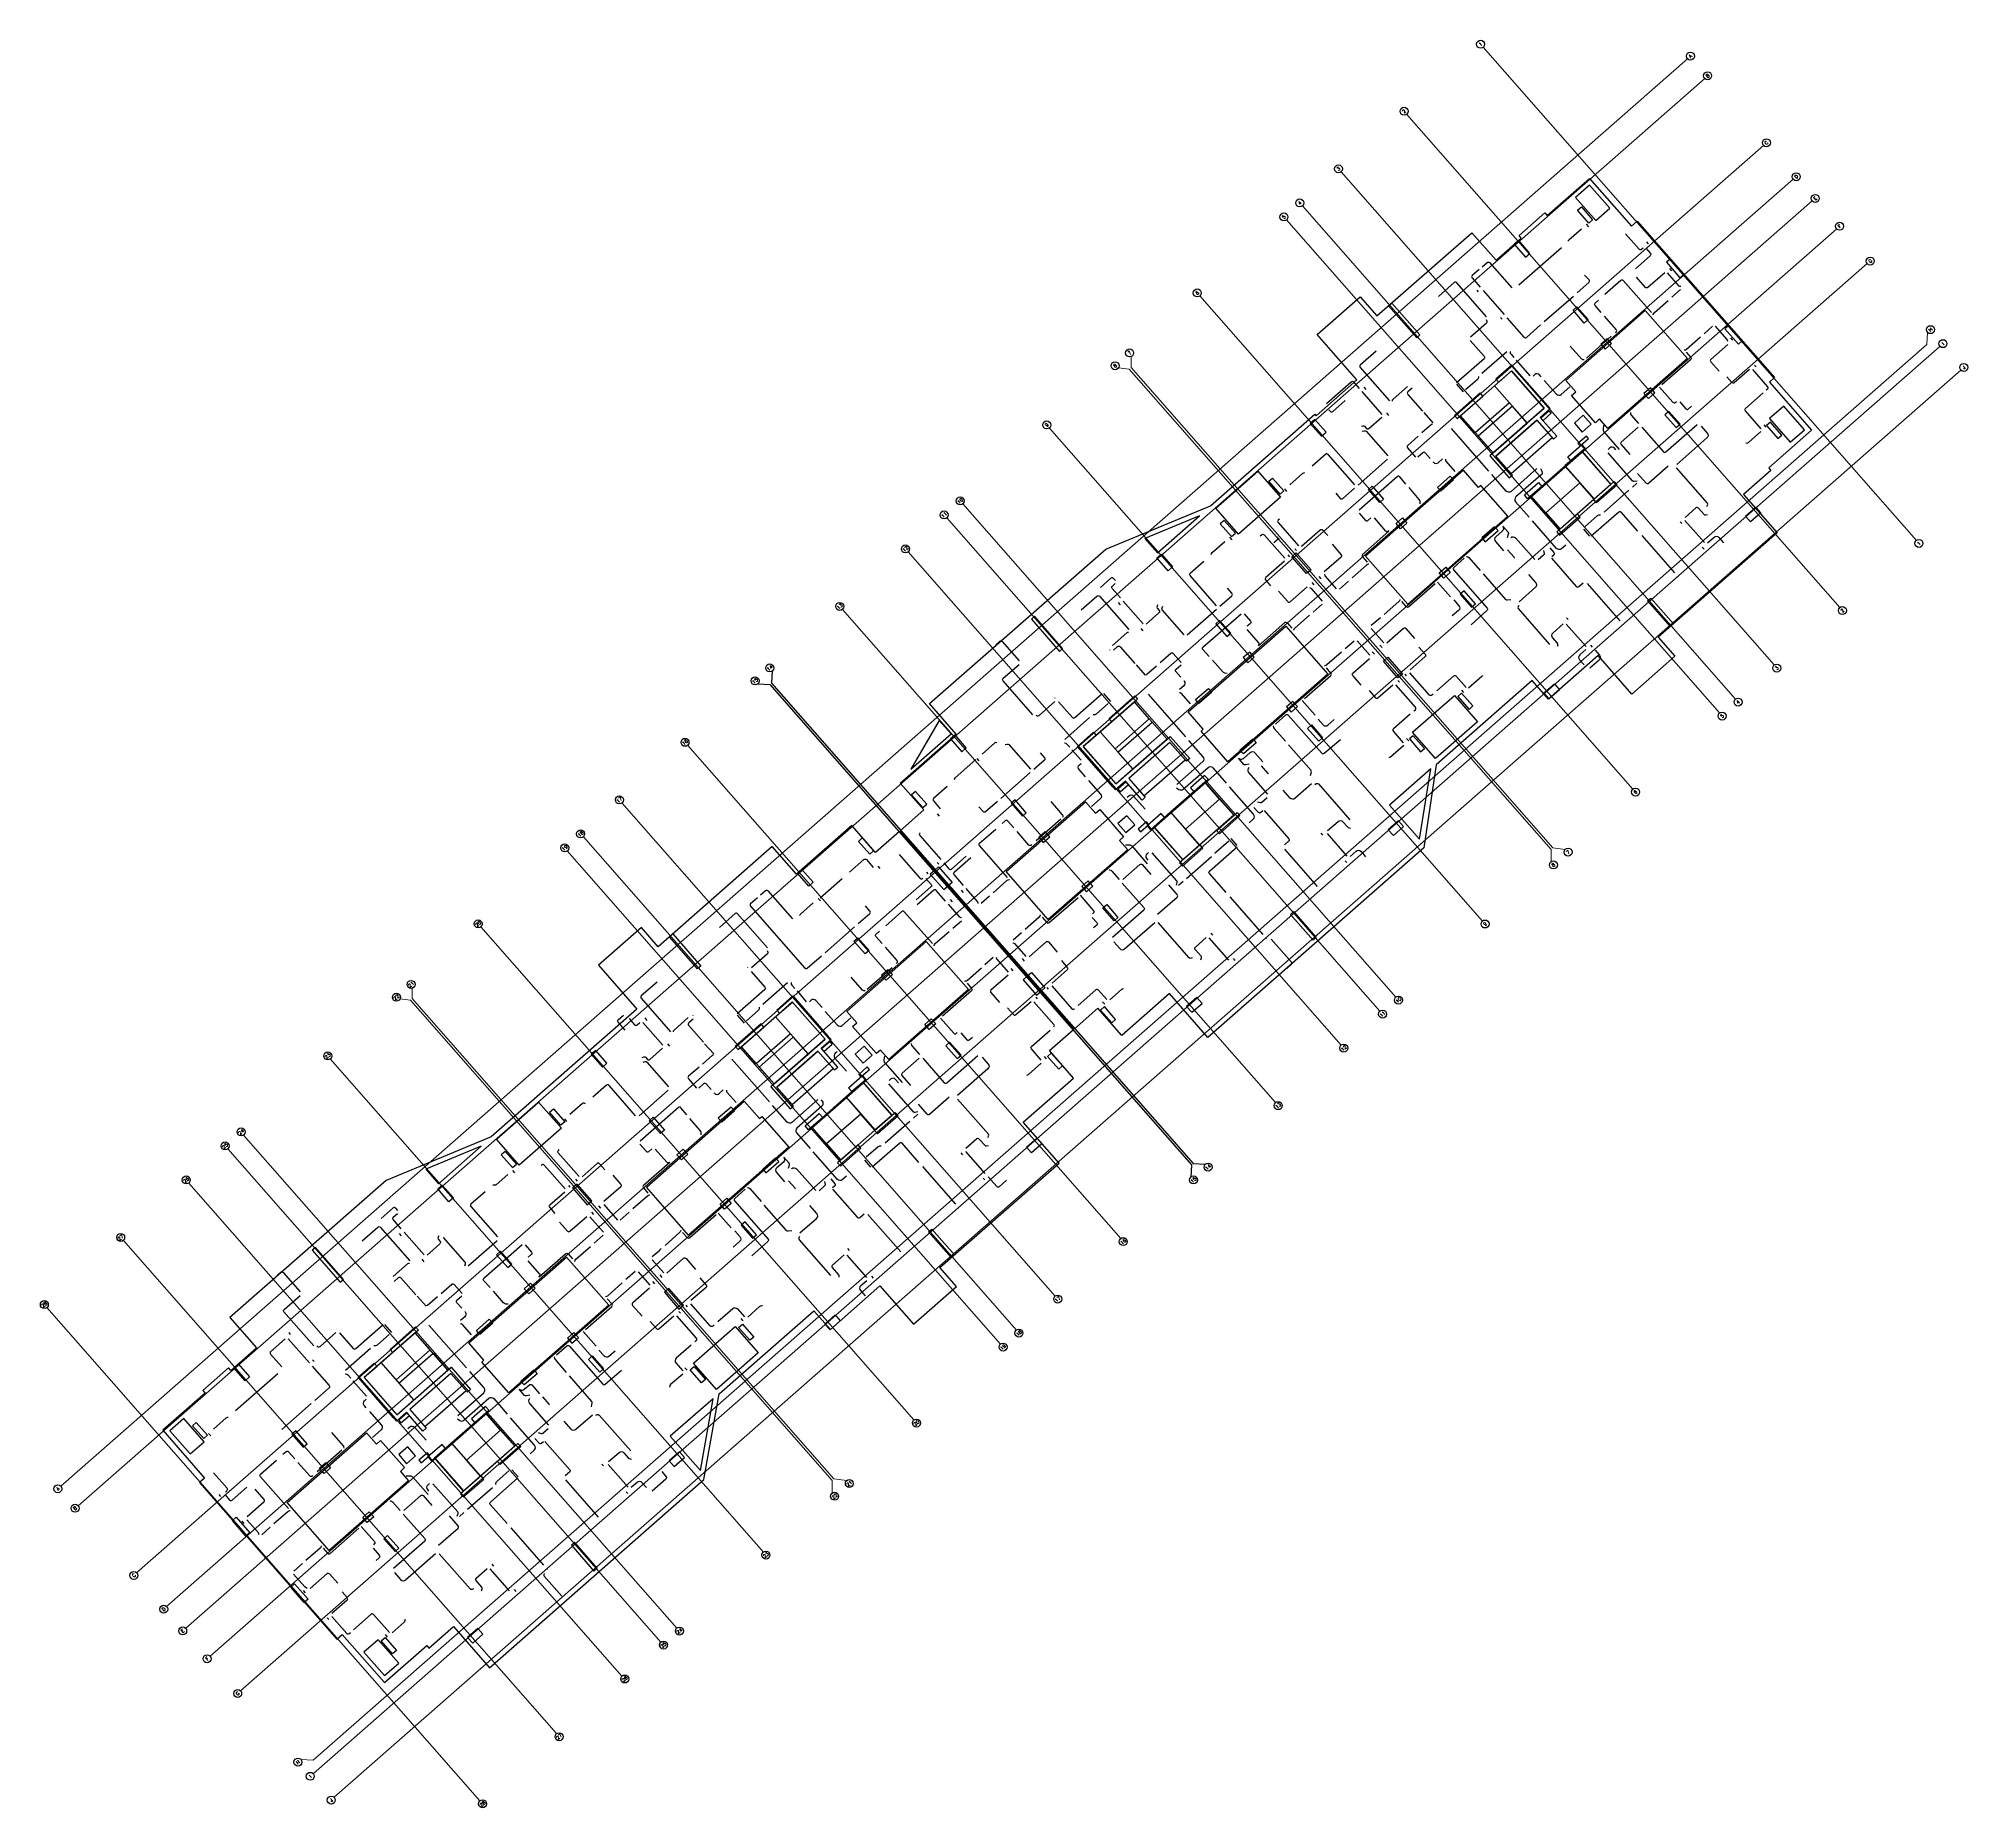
# Model space of a CAD drawing. Header units: metres. Extents: x 375833 to 375946, y 3316005 to 3316108.
import ezdxf
from ezdxf.enums import TextEntityAlignment as Align

# ---------------------------------------------------------------- set-up
doc = ezdxf.new("R2010")
doc.units = ezdxf.units.M
doc.header["$MEASUREMENT"] = 0
for name, color, linetype in [('Axes', 1, 'Continuous'), ('Column', 4, 'Continuous'), ('ElecConduit', 20, 'Continuous'), ('Opening', 2, 'Continuous'), ('S-GRID-CIRC', 3, 'Continuous'), ('S-GRID-CIRC-TEXT', 3, 'Continuous'), ('ShearWall', 14, 'Continuous'), ('Slab', 3, 'Continuous'), ('Stair', 5, 'Continuous')]:
    doc.layers.add(name, color=color, linetype=linetype)
doc.styles.add('S-ROMANS', font='romans.shx', dxfattribs={"width": 0.75})

# ---------------------------------------------------------------- blocks, each defined once
blk = doc.blocks.new('S-GRID-CIRC')
at = {"layer": 'S-GRID-CIRC'}
blk.add_circle((0, 0), 0.35, dxfattribs=at)
at = {"layer": 'S-GRID-CIRC-TEXT', "color": 3, "style": 'S-ROMANS', "flags": 8}
blk.add_attdef('GRID-CIRC', text='', height=0.3, dxfattribs=at).set_placement((0, 0), align=Align.MIDDLE)

msp = doc.modelspace()

# ---------------------------------------------------------------- linework, layer by layer
at = {"layer": 'Axes', "lineweight": 0, "ltscale": 0.05}
for p, q in [((375917.84, 3316107.79), (375943.2, 3316078.91)), ((375834.57, 3316023.52), (375929.8, 3316107.11)), ((375835.58, 3316022.37), (375930.81, 3316105.96)), ((375913.37, 3316103.86), (375938.72, 3316074.98)), ((375839.02, 3316018.45), (375934.25, 3316102.04)), ((375840.76, 3316016.46), (375935.99, 3316100.06)), ((375909.53, 3316100.49), (375934.88, 3316071.61)), ((375841.88, 3316015.19), (375937.11, 3316098.79)), ((375906.32, 3316097.68), (375931.68, 3316068.8)), ((375907.26, 3316098.5), (375932.61, 3316069.61)), ((375843.31, 3316013.56), (375938.54, 3316097.16)), ((375845.09, 3316011.52), (375940.33, 3316095.12)), ((375901.25, 3316093.23), (375926.61, 3316064.34)), ((375849.35, 3316006.68), (375944.58, 3316090.27)), ((375945.8, 3316088.88), (375850.57, 3316005.29)), ((375892.44, 3316085.49), (375917.8, 3316056.61)), ((375887.37, 3316081.04), (375912.73, 3316052.16)), ((375886.44, 3316080.22), (375911.79, 3316051.34)), ((375884.17, 3316078.23), (375909.52, 3316049.35)), ((375880.33, 3316074.86), (375905.68, 3316045.98)), ((375871.27, 3316066.9), (375896.62, 3316038.02)), ((375867.42, 3316063.53), (375892.78, 3316034.65)), ((375865.16, 3316061.54), (375890.51, 3316032.66)), ((375864.22, 3316060.72), (375889.58, 3316031.84)), ((375859.15, 3316056.27), (375884.51, 3316027.39)), ((375850.34, 3316048.54), (375875.7, 3316019.65)), ((375844.34, 3316043.27), (375869.69, 3316014.38)), ((375845.27, 3316044.08), (375870.63, 3316015.2)), ((375842.07, 3316041.27), (375867.42, 3316012.39)), ((375838.23, 3316037.9), (375863.58, 3316009.02)), ((375833.75, 3316033.97), (375859.1, 3316005.09))]:
    msp.add_line(p, q, dxfattribs=at)
for points in [[(375848.62, 3316007.5), (375849.33, 3316007.46), (375943.81, 3316090.39), (375943.85, 3316091.1)], [(375897.23, 3316089.67), (375897.23, 3316089.03), (375921.92, 3316060.9), (375922.63, 3316060.81)], [(375896.49, 3316089.02), (375897.12, 3316088.94), (375921.82, 3316060.81), (375921.82, 3316060.09)], [(375855.13, 3316052.68), (375855.13, 3316052.08), (375879.82, 3316023.94), (375880.58, 3316023.84)], [(375854.42, 3316052.06), (375855.03, 3316051.98), (375879.72, 3316023.85), (375879.72, 3316023.09)]]:
    msp.add_lwpolyline(points, dxfattribs=at)
at = {"layer": 'Axes', "linetype": 'Continuous'}
for points in [[(375875.37, 3316070.51), (375876.07, 3316070.46), (375900.77, 3316042.33), (375900.72, 3316041.62)], [(375876.22, 3316071.26), (375876.18, 3316070.55), (375900.87, 3316042.42), (375901.58, 3316042.38)]]:
    msp.add_lwpolyline(points, dxfattribs=at)
at = {"layer": 'Column'}
for points in [[(375923.37, 3316098.24, 0), (375923.59, 3316098.44, 0), (375924.25, 3316097.69, 0), (375924.03, 3316097.49, 0), (375923.37, 3316098.24, 0)], [(375919.92, 3316096.48, 0), (375919.66, 3316096.25, 0), (375920.32, 3316095.49, 0), (375920.58, 3316095.72, 0), (375919.92, 3316096.48, 0)], [(375928.8, 3316095.4, 0), (375928.57, 3316095.2, 0), (375929.36, 3316094.29, 0), (375929.59, 3316094.49, 0), (375928.8, 3316095.4, 0)], [(375923.1, 3316092.39, 0), (375923.33, 3316092.59, 0), (375923.99, 3316091.84, 0), (375923.76, 3316091.64, 0), (375923.1, 3316092.39, 0)], [(375925.09, 3316090.73, 0), (375924.72, 3316090.4, 0), (375924.98, 3316090.1, 0), (375925.36, 3316090.43, 0), (375925.09, 3316090.73, 0)], [(375932.22, 3316091.5, 0), (375931.99, 3316091.3, 0), (375932.78, 3316090.4, 0), (375933.01, 3316090.6, 0), (375932.22, 3316091.5, 0)], [(375927.52, 3316087.22, 0), (375927.89, 3316087.55, 0), (375927.63, 3316087.85, 0), (375927.25, 3316087.52, 0), (375927.52, 3316087.22, 0)], [(375929.14, 3316085.52, 0), (375929.37, 3316085.71, 0), (375928.71, 3316086.46, 0), (375928.48, 3316086.27, 0), (375929.14, 3316085.52, 0)], [(375907.98, 3316085.99, 0), (375907.71, 3316085.76, 0), (375908.37, 3316085.01, 0), (375908.64, 3316085.24, 0), (375907.98, 3316085.99, 0)], [(375934.66, 3316085.83, 0), (375934.43, 3316085.64, 0), (375935.09, 3316084.88, 0), (375935.32, 3316085.08, 0), (375934.66, 3316085.83, 0)], [(375923.61, 3316084.52, 0), (375923.81, 3316084.3, 0), (375922.98, 3316083.57, 0), (375922.79, 3316083.8, 0), (375923.61, 3316084.52, 0)], [(375905.29, 3316082.37, 0), (375905.51, 3316082.56, 0), (375906.17, 3316081.81, 0), (375905.95, 3316081.62, 0), (375905.29, 3316082.37, 0)], [(375911.12, 3316081.88, 0), (375911.35, 3316082.08, 0), (375912.01, 3316081.32, 0), (375911.78, 3316081.12, 0), (375911.12, 3316081.88, 0)], [(375916.11, 3316082.45, 0), (375915.91, 3316082.67, 0), (375915.16, 3316082.01, 0), (375915.36, 3316081.79, 0), (375916.11, 3316082.45, 0)], [(375921.27, 3316082.07, 0), (375920.44, 3316081.34, 0), (375920.25, 3316081.57, 0), (375921.07, 3316082.29, 0), (375921.27, 3316082.07, 0)], [(375933.8, 3316080.85, 0), (375934.1, 3316080.52, 0), (375933.5, 3316079.99, 0), (375933.2, 3316080.33, 0), (375933.8, 3316080.85, 0)], [(375902.68, 3316080.08, 0), (375902.45, 3316079.88, 0), (375903.11, 3316079.13, 0), (375903.34, 3316079.33, 0), (375902.68, 3316080.08, 0)], [(375912.74, 3316079.89, 0), (375913.11, 3316080.22, 0), (375913.38, 3316079.92, 0), (375913, 3316079.59, 0), (375912.74, 3316079.89, 0)], [(375918.71, 3316079.48, 0), (375918.51, 3316079.71, 0), (375917.76, 3316079.05, 0), (375917.96, 3316078.83, 0), (375918.71, 3316079.48, 0)], [(375898.73, 3316077.88, 0), (375899, 3316078.11, 0), (375899.66, 3316077.36, 0), (375899.39, 3316077.13, 0), (375898.73, 3316077.88, 0)], [(375906.63, 3316077.94, 0), (375906.9, 3316078.17, 0), (375907.76, 3316077.19, 0), (375907.49, 3316076.96, 0), (375906.63, 3316077.94, 0)], [(375915.91, 3316077.03, 0), (375915.53, 3316076.7, 0), (375915.27, 3316077, 0), (375915.65, 3316077.33, 0), (375915.91, 3316077.03, 0)], [(375917.16, 3316075, 0), (375917.39, 3316075.2, 0), (375916.73, 3316075.95, 0), (375916.5, 3316075.75, 0), (375917.16, 3316075, 0)], [(375902.41, 3316074.22, 0), (375902.18, 3316074.03, 0), (375902.84, 3316073.27, 0), (375903.07, 3316073.47, 0), (375902.41, 3316074.22, 0)], [(375904.17, 3316072.37, 0), (375903.79, 3316072.04, 0), (375904.06, 3316071.74, 0), (375904.43, 3316072.07, 0), (375904.17, 3316072.37, 0)], [(375912, 3316071.83, 0), (375912.26, 3316072.06, 0), (375913.12, 3316071.08, 0), (375912.85, 3316070.85, 0), (375912, 3316071.83, 0)], [(375922.01, 3316070.5, 0), (375922.3, 3316070.16, 0), (375921.7, 3316069.63, 0), (375921.4, 3316069.97, 0), (375922.01, 3316070.5, 0)], [(375901.2, 3316069.36, 0), (375901, 3316069.58, 0), (375901.75, 3316070.24, 0), (375901.95, 3316070.02, 0), (375901.2, 3316069.36, 0)], [(375906.59, 3316068.85, 0), (375906.97, 3316069.18, 0), (375906.7, 3316069.48, 0), (375906.33, 3316069.15, 0), (375906.59, 3316068.85, 0)], [(375916.57, 3316069.96, 0), (375916.35, 3316069.76, 0), (375917.01, 3316069.01, 0), (375917.23, 3316069.21, 0), (375916.57, 3316069.96, 0)], [(375908.44, 3316067.35, 0), (375908.22, 3316067.15, 0), (375907.56, 3316067.9, 0), (375907.78, 3316068.1, 0), (375908.44, 3316067.35, 0)], [(375886.92, 3316067.51, 0), (375886.66, 3316067.28, 0), (375887.32, 3316066.53, 0), (375887.58, 3316066.76, 0), (375886.92, 3316067.51, 0)], [(375903.8, 3316066.4, 0), (375903.6, 3316066.62, 0), (375904.35, 3316067.28, 0), (375904.55, 3316067.06, 0), (375903.8, 3316066.4, 0)], [(375913.74, 3316067.47, 0), (375913.52, 3316067.28, 0), (375914.17, 3316066.52, 0), (375914.4, 3316066.72, 0), (375913.74, 3316067.47, 0)], [(375900.9, 3316064.19, 0), (375901.73, 3316064.92, 0), (375901.53, 3316065.14, 0), (375900.71, 3316064.41, 0), (375900.9, 3316064.19, 0)], [(375884.6, 3316064.21, 0), (375884.37, 3316064.01, 0), (375885.03, 3316063.26, 0), (375885.26, 3316063.45, 0), (375884.6, 3316064.21, 0)], [(375884.6, 3316064.21, 0), (375884.37, 3316064.01, 0), (375885.03, 3316063.26, 0), (375885.26, 3316063.45, 0), (375884.6, 3316064.21, 0)], [(375890.43, 3316063.71, 0), (375890.2, 3316063.51, 0), (375890.86, 3316062.76, 0), (375891.09, 3316062.96, 0), (375890.43, 3316063.71, 0)], [(375898.16, 3316062.18, 0), (375898.36, 3316061.96, 0), (375899.19, 3316062.68, 0), (375898.99, 3316062.91, 0), (375898.16, 3316062.18, 0)], [(375912.28, 3316061.96, 0), (375912.58, 3316061.62, 0), (375913.18, 3316062.15, 0), (375912.88, 3316062.49, 0), (375912.28, 3316061.96, 0)], [(375881.27, 3316061.28, 0), (375881.49, 3316061.48, 0), (375882.15, 3316060.73, 0), (375881.93, 3316060.53, 0), (375881.27, 3316061.28, 0)], [(375881.27, 3316061.28, 0), (375881.49, 3316061.48, 0), (375882.15, 3316060.73, 0), (375881.93, 3316060.53, 0), (375881.27, 3316061.28, 0)], [(375892.19, 3316061.85, 0), (375891.82, 3316061.52, 0), (375892.08, 3316061.22, 0), (375892.46, 3316061.55, 0), (375892.19, 3316061.85, 0)], [(375877.69, 3316059.41, 0), (375877.95, 3316059.64, 0), (375878.61, 3316058.89, 0), (375878.35, 3316058.66, 0), (375877.69, 3316059.41, 0)], [(375885.7, 3316059.56, 0), (375885.47, 3316059.36, 0), (375886.26, 3316058.46, 0), (375886.49, 3316058.65, 0), (375885.7, 3316059.56, 0)], [(375885.73, 3316059.59, 0), (375885.96, 3316059.79, 0), (375886.75, 3316058.88, 0), (375886.53, 3316058.69, 0), (375885.73, 3316059.59, 0)], [(375894.61, 3316058.33, 0), (375894.99, 3316058.66, 0), (375894.72, 3316058.96, 0), (375894.35, 3316058.63, 0), (375894.61, 3316058.33, 0)], [(375896.46, 3316056.83, 0), (375896.24, 3316056.63, 0), (375895.58, 3316057.39, 0), (375895.8, 3316057.58, 0), (375896.46, 3316056.83, 0)], [(375881, 3316055.44, 0), (375881.23, 3316055.63, 0), (375881.89, 3316054.88, 0), (375881.66, 3316054.69, 0), (375881, 3316055.44, 0)], [(375882.62, 3316053.45, 0), (375882.99, 3316053.78, 0), (375883.26, 3316053.48, 0), (375882.88, 3316053.15, 0), (375882.62, 3316053.45, 0)], [(375891.13, 3316053.37, 0), (375890.9, 3316053.17, 0), (375891.69, 3316052.27, 0), (375891.92, 3316052.47, 0), (375891.13, 3316053.37, 0)], [(375891.16, 3316053.4, 0), (375891.39, 3316053.6, 0), (375892.18, 3316052.7, 0), (375891.96, 3316052.5, 0), (375891.16, 3316053.4, 0)], [(375895.66, 3316051.6, 0), (375895.43, 3316051.4, 0), (375896.09, 3316050.65, 0), (375896.32, 3316050.85, 0), (375895.66, 3316051.6, 0)], [(375895.66, 3316051.6, 0), (375895.43, 3316051.4, 0), (375896.09, 3316050.65, 0), (375896.32, 3316050.85, 0), (375895.66, 3316051.6, 0)], [(375900.48, 3316051.6, 0), (375900.78, 3316051.27, 0), (375901.38, 3316051.79, 0), (375901.08, 3316052.13, 0), (375900.48, 3316051.6, 0)], [(375885.79, 3316050.59, 0), (375885.41, 3316050.26, 0), (375885.15, 3316050.56, 0), (375885.53, 3316050.89, 0), (375885.79, 3316050.59, 0)], [(375865.88, 3316049.04, 0), (375865.61, 3316048.81, 0), (375866.27, 3316048.06, 0), (375866.54, 3316048.29, 0), (375865.88, 3316049.04, 0)], [(375887.04, 3316048.56, 0), (375887.27, 3316048.76, 0), (375886.6, 3316049.51, 0), (375886.38, 3316049.31, 0), (375887.04, 3316048.56, 0)], [(375892.55, 3316048.88, 0), (375892.33, 3316048.68, 0), (375892.99, 3316047.93, 0), (375893.22, 3316048.13, 0), (375892.55, 3316048.88, 0)], [(375892.55, 3316048.88, 0), (375892.33, 3316048.68, 0), (375892.99, 3316047.93, 0), (375893.22, 3316048.13, 0), (375892.55, 3316048.88, 0)], [(375881.51, 3316047.57, 0), (375881.71, 3316047.34, 0), (375880.88, 3316046.62, 0), (375880.69, 3316046.84, 0), (375881.51, 3316047.57, 0)], [(375863.18, 3316045.41, 0), (375863.41, 3316045.61, 0), (375864.07, 3316044.86, 0), (375863.84, 3316044.66, 0), (375863.18, 3316045.41, 0)], [(375874.01, 3316045.49, 0), (375873.81, 3316045.71, 0), (375873.06, 3316045.06, 0), (375873.26, 3316044.83, 0), (375874.01, 3316045.49, 0)], [(375869.02, 3316044.92, 0), (375869.25, 3316045.12, 0), (375869.91, 3316044.37, 0), (375869.68, 3316044.17, 0), (375869.02, 3316044.92, 0)], [(375879.17, 3316045.11, 0), (375878.34, 3316044.38, 0), (375878.15, 3316044.61, 0), (375878.97, 3316045.34, 0), (375879.17, 3316045.11, 0)], [(375870.64, 3316042.93, 0), (375871.01, 3316043.26, 0), (375871.28, 3316042.96, 0), (375870.9, 3316042.63, 0), (375870.64, 3316042.93, 0)], [(375891.7, 3316043.9, 0), (375892, 3316043.56, 0), (375891.4, 3316043.03, 0), (375891.1, 3316043.37, 0), (375891.7, 3316043.9, 0)], [(375860.58, 3316043.12, 0), (375860.35, 3316042.92, 0), (375861.01, 3316042.17, 0), (375861.24, 3316042.37, 0), (375860.58, 3316043.12, 0)], [(375876.61, 3316042.53, 0), (375876.41, 3316042.75, 0), (375875.66, 3316042.09, 0), (375875.85, 3316041.87, 0), (375876.61, 3316042.53, 0)], [(375856.63, 3316040.92, 0), (375856.9, 3316041.15, 0), (375857.55, 3316040.4, 0), (375857.29, 3316040.17, 0), (375856.63, 3316040.92, 0)], [(375864.8, 3316041.21, 0), (375864.53, 3316040.98, 0), (375865.39, 3316040, 0), (375865.65, 3316040.23, 0), (375864.8, 3316041.21, 0)], [(375873.81, 3316040.07, 0), (375873.43, 3316039.74, 0), (375873.17, 3316040.04, 0), (375873.55, 3316040.38, 0), (375873.81, 3316040.07, 0)], [(375875.06, 3316038.04, 0), (375875.29, 3316038.24, 0), (375874.63, 3316038.99, 0), (375874.4, 3316038.8, 0), (375875.06, 3316038.04, 0)], [(375860.31, 3316037.27, 0), (375860.08, 3316037.07, 0), (375860.74, 3316036.32, 0), (375860.97, 3316036.52, 0), (375860.31, 3316037.27, 0)], [(375862.07, 3316035.41, 0), (375861.69, 3316035.08, 0), (375861.96, 3316034.78, 0), (375862.33, 3316035.11, 0), (375862.07, 3316035.41, 0)], [(375870.16, 3316035.1, 0), (375869.9, 3316034.87, 0), (375870.75, 3316033.89, 0), (375871.02, 3316034.12, 0), (375870.16, 3316035.1, 0)], [(375859.1, 3316032.4, 0), (375858.9, 3316032.63, 0), (375859.65, 3316033.29, 0), (375859.85, 3316033.06, 0), (375859.1, 3316032.4, 0)], [(375874.25, 3316032.81, 0), (375874.47, 3316033, 0), (375875.13, 3316032.25, 0), (375874.91, 3316032.06, 0), (375874.25, 3316032.81, 0)], [(375879.91, 3316033.54, 0), (375880.2, 3316033.2, 0), (375879.6, 3316032.67, 0), (375879.3, 3316033.01, 0), (375879.91, 3316033.54, 0)], [(375864.49, 3316031.89, 0), (375864.87, 3316032.22, 0), (375864.6, 3316032.52, 0), (375864.23, 3316032.19, 0), (375864.49, 3316031.89, 0)], [(375866.34, 3316030.39, 0), (375866.12, 3316030.19, 0), (375865.46, 3316030.94, 0), (375865.68, 3316031.14, 0), (375866.34, 3316030.39, 0)], [(375844.69, 3316030.44, 0), (375844.95, 3316030.67, 0), (375845.61, 3316029.92, 0), (375845.35, 3316029.69, 0), (375844.69, 3316030.44, 0)], [(375861.7, 3316029.44, 0), (375861.5, 3316029.67, 0), (375862.25, 3316030.32, 0), (375862.45, 3316030.1, 0), (375861.7, 3316029.44, 0)], [(375871.41, 3316030.32, 0), (375871.64, 3316030.52, 0), (375872.3, 3316029.77, 0), (375872.08, 3316029.57, 0), (375871.41, 3316030.32, 0)], [(375858.8, 3316027.23, 0), (375859.63, 3316027.96, 0), (375859.43, 3316028.18, 0), (375858.6, 3316027.46, 0), (375858.8, 3316027.23, 0)], [(375842.49, 3316027.25, 0), (375842.27, 3316027.05, 0), (375842.93, 3316026.3, 0), (375843.16, 3316026.5, 0), (375842.49, 3316027.25, 0)], [(375848.33, 3316026.75, 0), (375848.1, 3316026.56, 0), (375848.76, 3316025.8, 0), (375848.99, 3316026, 0), (375848.33, 3316026.75, 0)], [(375856.06, 3316025.23, 0), (375856.26, 3316025, 0), (375857.09, 3316025.73, 0), (375856.89, 3316025.95, 0), (375856.06, 3316025.23, 0)], [(375870.18, 3316025, 0), (375870.48, 3316024.67, 0), (375871.08, 3316025.19, 0), (375870.78, 3316025.53, 0), (375870.18, 3316025, 0)], [(375849.72, 3316024.56, 0), (375850.09, 3316024.9, 0), (375850.35, 3316024.59, 0), (375849.98, 3316024.26, 0), (375849.72, 3316024.56, 0)], [(375844.61, 3316021.5, 0), (375844.84, 3316021.69, 0), (375845.63, 3316020.79, 0), (375845.4, 3316020.59, 0), (375844.61, 3316021.5, 0)], [(375852.89, 3316021.71, 0), (375852.51, 3316021.38, 0), (375852.25, 3316021.68, 0), (375852.62, 3316022.01, 0), (375852.89, 3316021.71, 0)], [(375854.36, 3316019.88, 0), (375854.14, 3316019.68, 0), (375853.48, 3316020.43, 0), (375853.7, 3316020.63, 0), (375854.36, 3316019.88, 0)], [(375848.03, 3316017.6, 0), (375848.25, 3316017.8, 0), (375849.05, 3316016.9, 0), (375848.82, 3316016.7, 0), (375848.03, 3316017.6, 0)], [(375858.38, 3316014.65, 0), (375858.68, 3316014.31, 0), (375859.28, 3316014.84, 0), (375858.98, 3316015.17, 0), (375858.38, 3316014.65, 0)], [(375853.33, 3316014.45, 0), (375853.56, 3316014.65, 0), (375854.22, 3316013.89, 0), (375853.99, 3316013.7, 0), (375853.33, 3316014.45, 0)]]:
    msp.add_polyline3d(points, dxfattribs=at)
at = {"layer": 'ElecConduit'}
for points in [[(375924.02, 3316097.28), (375923.89, 3316097.42)], [(375927.4, 3316096.39), (375927.49, 3316096.28)], [(375919.93, 3316093.88), (375922.43, 3316096.07)], [(375928.88, 3316094.7), (375928.76, 3316094.84)], [(375917.46, 3316093.57), (375917.55, 3316093.46)], [(375917.83, 3316093.54), (375919.07, 3316092.13)], [(375921.41, 3316091.72), (375923.13, 3316093.22)], [(375928.89, 3316093.15), (375929.4, 3316093.6)], [(375918.85, 3316091.97), (375918.95, 3316091.87)], [(375916.89, 3316090.84), (375916.89, 3316090.84)], [(375923.88, 3316089.59), (375925.33, 3316090.86)], [(375930.77, 3316091.01), (375931.27, 3316091.45)], [(375932.32, 3316090.77), (375932.44, 3316090.63)], [(375917.77, 3316088.7), (375919.23, 3316089.98)], [(375919.77, 3316089.47), (375920.58, 3316088.54)], [(375933.82, 3316089.07), (375933.73, 3316089.18)], [(375911.92, 3316086.29), (375910.75, 3316087.62)], [(375910.99, 3316087.75), (375910.87, 3316087.89)], [(375913.69, 3316088.03), (375913.69, 3316088.03)], [(375916.27, 3316088.06), (375916.67, 3316087.6)], [(375912.32, 3316086.23), (375912.2, 3316086.38)], [(375914.36, 3316086.39), (375914.89, 3316085.79)], [(375915.96, 3316085.47), (375918.16, 3316082.97)], [(375934.27, 3316085.67), (375934.39, 3316085.53)], [(375910.52, 3316082.15), (375912.23, 3316083.66)], [(375906.35, 3316081.77), (375906.23, 3316081.92)], [(375926.37, 3316081.84), (375924.92, 3316080.56)], [(375926.58, 3316082.03), (375926.84, 3316082.25)], [(375924.09, 3316079.15), (375923.73, 3316079.56)], [(375929.47, 3316079.89), (375929.37, 3316079.99)], [(375930.79, 3316078.78), (375929.65, 3316080.08)], [(375903.14, 3316078.95), (375903.01, 3316079.1)], [(375905.59, 3316078.79), (375905.85, 3316079.01)], [(375905.76, 3316079.11), (375905.89, 3316078.97)], [(375906.82, 3316078.42), (375906.91, 3316078.31)], [(375927.12, 3316079.19), (375929.04, 3316077)], [(375930.77, 3316078.4), (375930.67, 3316078.51)], [(375906.4, 3316078.06), (375906.5, 3316077.95)], [(375907.95, 3316076.3), (375907.82, 3316076.44)], [(375908.36, 3316076.66), (375908.24, 3316076.8)], [(375909.95, 3316076.52), (375909.42, 3316076.05)], [(375915.16, 3316076.47), (375915.92, 3316075.61)], [(375923.92, 3316076.38), (375925.84, 3316074.19)], [(375929.23, 3316076.78), (375929.25, 3316076.76)], [(375896.61, 3316075.13), (375896.49, 3316075.27)], [(375897.94, 3316074.02), (375896.77, 3316075.35)], [(375900.51, 3316073.37), (375902.22, 3316074.87)], [(375900.51, 3316073.37), (375902.22, 3316074.87)], [(375907.88, 3316074.71), (375908.41, 3316075.17)], [(375897.94, 3316073.61), (375897.82, 3316073.75)], [(375912.02, 3316072.9), (375911.28, 3316073.74)], [(375911.83, 3316074.38), (375911.29, 3316073.92)], [(375923.86, 3316072.69), (375922.7, 3316074.01)], [(375922.72, 3316074.38), (375922.82, 3316074.28)], [(375909.76, 3316072.57), (375910.29, 3316073.03)], [(375911.21, 3316072.18), (375910.46, 3316073.02)], [(375911.79, 3316072.78), (375911.92, 3316072.64)], [(375924.24, 3316072.66), (375924.14, 3316072.77)], [(375895.98, 3316072.48), (375895.98, 3316072.49)], [(375897.52, 3316071.61), (375898.05, 3316071.01)], [(375911.35, 3316072.39), (375911.48, 3316072.25)], [(375912.94, 3316070.6), (375912.85, 3316070.71)], [(375913.36, 3316070.97), (375913.27, 3316071.08)], [(375892.78, 3316069.67), (375892.78, 3316069.68)], [(375895.62, 3316069.94), (375896.02, 3316069.48)], [(375898.23, 3316069.9), (375900.42, 3316067.4)], [(375907.25, 3316069.54), (375908.01, 3316068.67)], [(375916.57, 3316070.14), (375916.69, 3316069.99)], [(375894.79, 3316068.53), (375893.34, 3316067.25)], [(375913.35, 3316067.31), (375913.48, 3316067.17)], [(375888.33, 3316065.99), (375888.21, 3316066.14)], [(375893.76, 3316066.65), (375894.31, 3316066.03)], [(375891.32, 3316065.31), (375889.61, 3316063.8)], [(375886.01, 3316062.76), (375885.89, 3316062.9)], [(375893.12, 3316062.58), (375891.67, 3316061.31)], [(375903.44, 3316061.03), (375903.08, 3316061.44)], [(375908.34, 3316061.76), (375908.44, 3316061.65)], [(375909.88, 3316060.41), (375908.72, 3316061.74)], [(375900.48, 3316059.11), (375901.93, 3316060.39)], [(375906.21, 3316060.83), (375908.13, 3316058.64)], [(375909.86, 3316060.04), (375909.76, 3316060.14)], [(375879.02, 3316057.97), (375880.31, 3316059.1)], [(375882.54, 3316059.69), (375882.42, 3316059.83)], [(375885.24, 3316059.48), (375885.33, 3316059.37)], [(375885.88, 3316060.05), (375885.97, 3316059.94)], [(375879.04, 3316057.8), (375878.91, 3316057.94)], [(375886.78, 3316057.73), (375886.65, 3316057.87)], [(375887.42, 3316058.29), (375887.3, 3316058.43)], [(375888.94, 3316058.08), (375888.44, 3316057.64)], [(375900.27, 3316058.92), (375900.01, 3316058.7)], [(375903.01, 3316058.03), (375904.93, 3316055.83)], [(375879.31, 3316054.76), (375881.03, 3316056.27)], [(375886.79, 3316056.19), (375887.29, 3316056.63)], [(375890.81, 3316055.93), (375890.32, 3316055.5)], [(375902.94, 3316054.33), (375901.8, 3316055.63)], [(375902.02, 3316055.79), (375901.92, 3316055.9)], [(375905.13, 3316055.62), (375905.14, 3316055.6)], [(375888.67, 3316054.06), (375889.16, 3316054.49)], [(375874.79, 3316053.88), (375874.79, 3316053.89)], [(375881.78, 3316052.63), (375883.23, 3316053.9)], [(375890.18, 3316053.83), (375890.3, 3316053.69)], [(375890.84, 3316054.41), (375890.97, 3316054.27)], [(375903.32, 3316054.3), (375903.22, 3316054.41)], [(375875.67, 3316051.74), (375877.12, 3316053.02)], [(375877.67, 3316052.52), (375878.21, 3316051.89)], [(375892.4, 3316052.62), (375892.31, 3316052.73)], [(375871.59, 3316051.07), (375871.59, 3316051.08)], [(375874.17, 3316051.1), (375874.57, 3316050.64)], [(375891.75, 3316052.05), (375891.66, 3316052.16)], [(375895.56, 3316051.88), (375895.68, 3316051.74)], [(375869.82, 3316049.34), (375868.65, 3316050.67)], [(375868.89, 3316050.79), (375868.77, 3316050.94)], [(375870.22, 3316049.28), (375870.1, 3316049.42)], [(375872.26, 3316049.43), (375872.79, 3316048.84)], [(375873.86, 3316048.52), (375876.06, 3316046.02)], [(375892.13, 3316048.68), (375892.26, 3316048.54)], [(375870.13, 3316046.7), (375868.42, 3316045.2)], [(375864.2, 3316044.88), (375864.07, 3316045.02)], [(375884.27, 3316044.88), (375882.82, 3316043.61)], [(375884.48, 3316045.07), (375884.74, 3316045.3)], [(375881.99, 3316042.2), (375881.63, 3316042.61)], [(375885.02, 3316042.23), (375886.94, 3316040.04)], [(375887.37, 3316042.93), (375887.27, 3316043.04)], [(375888.69, 3316041.82), (375887.55, 3316043.12)], [(375861.15, 3316041.87), (375861.02, 3316042.01)], [(375864.28, 3316041.13), (375864.37, 3316041.02)], [(375864.7, 3316041.49), (375864.79, 3316041.38)], [(375888.67, 3316041.45), (375888.57, 3316041.55)], [(375866.19, 3316039.79), (375866.07, 3316039.93)], [(375866.35, 3316040.01), (375867.15, 3316039.1)], [(375887.13, 3316039.82), (375887.15, 3316039.8)], [(375865.53, 3316039.29), (375866.33, 3316038.39)], [(375865.77, 3316039.42), (375865.65, 3316039.56)], [(375867.32, 3316039.09), (375867.85, 3316039.56)], [(375873.06, 3316039.51), (375873.82, 3316038.65)], [(375881.82, 3316039.42), (375883.74, 3316037.23)], [(375854.51, 3316038.17), (375854.39, 3316038.31)], [(375855.84, 3316037.06), (375854.67, 3316038.4)], [(375858.41, 3316036.41), (375860.12, 3316037.91)], [(375866.32, 3316038.21), (375865.79, 3316037.74)], [(375855.84, 3316036.65), (375855.72, 3316036.8)], [(375869.18, 3316036.78), (375869.87, 3316036.01)], [(375881.76, 3316035.73), (375880.6, 3316037.05)], [(375880.62, 3316037.43), (375880.72, 3316037.32)], [(375853.88, 3316035.53), (375853.88, 3316035.53)], [(375868.36, 3316036.07), (375869.05, 3316035.29)], [(375869.2, 3316035.5), (375869.32, 3316035.36)], [(375869.63, 3316035.89), (375869.76, 3316035.74)], [(375882.14, 3316035.7), (375882.04, 3316035.81)], [(375855.42, 3316034.65), (375855.95, 3316034.05)], [(375871.26, 3316034.01), (375871.17, 3316034.12)], [(375853.52, 3316032.98), (375853.92, 3316032.52)], [(375870.84, 3316033.64), (375870.75, 3316033.75)], [(375874.52, 3316033.2), (375874.4, 3316033.34)], [(375847.88, 3316032.14), (375849.12, 3316030.73)], [(375847.91, 3316032.51), (375848, 3316032.4)], [(375850.68, 3316032.72), (375850.68, 3316032.72)], [(375856.12, 3316032.95), (375858.32, 3316030.45)], [(375865.15, 3316032.58), (375865.91, 3316031.71)], [(375849.3, 3316030.92), (375849.4, 3316030.81)], [(375852.69, 3316031.57), (375851.24, 3316030.29)], [(375847.27, 3316030.1), (375844.8, 3316027.93)], [(375851.66, 3316029.69), (375852.46, 3316028.79)], [(375871.23, 3316030.3), (375871.1, 3316030.45)], [(375849.22, 3316028.35), (375847.51, 3316026.84)], [(375843.34, 3316026.46), (375843.21, 3316026.6)], [(375851.02, 3316025.63), (375849.57, 3316024.35)], [(375861.34, 3316024.07), (375860.98, 3316024.48)], [(375866.24, 3316024.8), (375866.34, 3316024.7)], [(375867.78, 3316023.46), (375866.62, 3316024.78)], [(375843.82, 3316023.02), (375843.91, 3316022.91)], [(375858.38, 3316022.16), (375859.83, 3316023.43)], [(375864.11, 3316023.88), (375866.03, 3316021.69)], [(375867.76, 3316023.08), (375867.66, 3316023.19)], [(375858.17, 3316021.97), (375857.91, 3316021.74)], [(375845.3, 3316021.33), (375845.18, 3316021.47)], [(375846.83, 3316021.11), (375846.33, 3316020.67)], [(375860.91, 3316021.07), (375862.83, 3316018.88)], [(375848.71, 3316018.98), (375848.21, 3316018.54)], [(375860.84, 3316017.38), (375859.7, 3316018.67)], [(375859.92, 3316018.83), (375859.82, 3316018.94)], [(375863.03, 3316018.66), (375863.04, 3316018.64)], [(375848.76, 3316017.41), (375848.88, 3316017.27)], [(375861.22, 3316017.35), (375861.12, 3316017.46)], [(375850.25, 3316015.7), (375850.15, 3316015.81)], [(375853.55, 3316014.82), (375853.68, 3316014.68)]]:
    msp.add_lwpolyline(points, dxfattribs=at)
for points in [[(375922.8, 3316096.44, -0.108302), (375922.86, 3316096.51), (375923.6, 3316097.16)], [(375927.2, 3316096.03), (375927.11, 3316095.95, -0.414214), (375926.97, 3316095.96), (375926.18, 3316096.86)], [(375917.78, 3316094.93), (375918.07, 3316095.18, -0.414214), (375918.21, 3316095.18), (375919.51, 3316093.7)], [(375927.37, 3316096.02), (375927.63, 3316095.72, -0.414214), (375927.62, 3316095.58), (375926.76, 3316094.82)], [(375918.03, 3316092.01), (375916.29, 3316094, 0.414214), (375916.15, 3316094.01), (375915.22, 3316093.19)], [(375917.6, 3316094.77), (375917.2, 3316094.42, 0.414214), (375917.19, 3316094.28), (375917.67, 3316093.73)], [(375923.34, 3316093.41), (375924.03, 3316094.02, 0.414214), (375924.04, 3316094.16), (375923.78, 3316094.45)], [(375927.69, 3316092.25), (375926.04, 3316094.12, 0.414214), (375925.9, 3316094.13), (375924.96, 3316093.3)], [(375928.47, 3316094.58), (375927.48, 3316093.72, -0.414214), (375927.34, 3316093.72), (375926.81, 3316094.33)], [(375929.41, 3316093.77), (375929.4, 3316093.77, -0.242201), (375929.32, 3316093.8), (375928.64, 3316094.57)], [(375924.75, 3316092.26), (375924.39, 3316092.67, -0.414214), (375924.4, 3316092.81), (375924.59, 3316092.97)], [(375927.8, 3316092.12), (375927.8, 3316092.14, -0.162374), (375927.87, 3316092.25), (375928.68, 3316092.96)], [(375918.02, 3316091.84), (375918.06, 3316091.75, -0.319468), (375918.03, 3316091.64), (375917.1, 3316090.82)], [(375919.23, 3316091.95), (375920.23, 3316090.81, 0.414214), (375920.37, 3316090.8), (375921.2, 3316091.53)], [(375925.59, 3316091.08), (375925.62, 3316091.11, 0.414214), (375925.63, 3316091.26), (375924.94, 3316092.04)], [(375929.6, 3316090.06), (375929.63, 3316090.06, 0.162374), (375929.74, 3316090.11), (375930.56, 3316090.83)], [(375932.17, 3316090.55), (375932.12, 3316090.67, 0.087416), (375932.1, 3316090.7), (375931.45, 3316091.45)], [(375911.58, 3316090), (375910.65, 3316089.19, 0.414214), (375910.64, 3316089.04), (375912.36, 3316087.08)], [(375917.08, 3316090.62), (375917.89, 3316089.7, -0.414214), (375917.89, 3316089.55), (375916.27, 3316088.14)], [(375919.43, 3316089.96), (375919.42, 3316089.96, 0.205818), (375919.47, 3316089.81), (375919.64, 3316089.61)], [(375923.76, 3316089.48), (375923.68, 3316089.49, -0.178982), (375923.62, 3316089.52), (375922.94, 3316090.29)], [(375929.72, 3316089.93), (375929.99, 3316089.62, -0.414214), (375929.98, 3316089.48), (375928.29, 3316088.01)], [(375932.16, 3316090.38), (375931.17, 3316089.51, 0.414214), (375931.16, 3316089.37), (375931.65, 3316088.81)], [(375917.56, 3316088.51), (375917.56, 3316088.5, -0.247889), (375917.49, 3316088.32), (375916.81, 3316087.72)], [(375921.24, 3316088.49), (375921.14, 3316088.6, 0.414214), (375920.86, 3316088.62), (375920.76, 3316088.53)], [(375933.44, 3316088.92), (375932.54, 3316088.14, -0.414214), (375932.4, 3316088.15), (375932.1, 3316088.49)], [(375933.61, 3316088.91), (375934.49, 3316087.91, -0.414214), (375934.48, 3316087.77), (375934.41, 3316087.71)], [(375908.66, 3316086.92), (375910.11, 3316088.2, -0.414214), (375910.25, 3316088.19), (375910.58, 3316087.81)], [(375912.54, 3316087.07), (375912.54, 3316087.08, -0.291184), (375912.57, 3316087.18), (375913.4, 3316087.92)], [(375913.68, 3316087.82), (375913.43, 3316087.6, 0.414214), (375913.42, 3316087.46), (375914.29, 3316086.47)], [(375921.42, 3316088.28), (375922.13, 3316087.48, 0.414214), (375922.41, 3316087.46), (375922.92, 3316087.9)], [(375928.16, 3316087.89), (375928.95, 3316087, 0.414214), (375929.09, 3316086.99), (375929.15, 3316087.04)], [(375934.11, 3316085.45), (375933.19, 3316086.5, -0.414214), (375933.2, 3316086.64), (375934.23, 3316087.55)], [(375908.81, 3316086.56), (375908.89, 3316086.47, 0.414214), (375909.03, 3316086.46), (375909.76, 3316087.1)], [(375910.71, 3316085.59), (375910.79, 3316085.62, -0.315318), (375910.9, 3316085.59), (375911.01, 3316085.47, 0.414214), (375911.15, 3316085.46), (375911.9, 3316086.12)], [(375926.46, 3316086.39), (375926.46, 3316086.37, 0.178982), (375926.51, 3316086.24), (375926.94, 3316085.75)], [(375929.35, 3316087.02), (375929.71, 3316086.61, 0.414214), (375929.85, 3316086.6), (375930.04, 3316086.77)], [(375910.76, 3316085.3), (375910.88, 3316085.33, -0.284288), (375910.98, 3316085.3), (375912.25, 3316083.86)], [(375914.03, 3316085.01), (375913.42, 3316084.47, 0.414214), (375913.41, 3316084.33), (375913.88, 3316083.79)], [(375914.87, 3316085.73, 0.07087), (375914.82, 3316085.7), (375914.24, 3316085.2)], [(375924.89, 3316085.66), (375924.86, 3316085.43, 0.222751), (375924.9, 3316085.27), (375925.81, 3316084.24)], [(375926.92, 3316085.54), (375925.92, 3316084.66, 0.414214), (375925.91, 3316084.52), (375926.42, 3316083.94)], [(375927.13, 3316085.54), (375928.39, 3316084.1, 0.414214), (375928.54, 3316084.09), (375930.36, 3316085.69)], [(375930.6, 3316085.6), (375930.96, 3316085.19, -0.414214), (375930.94, 3316084.91), (375929.17, 3316083.35)], [(375933.22, 3316084.62), (375933.29, 3316084.61, 0.223701), (375933.37, 3316084.64), (375934.1, 3316085.28)], [(375910.32, 3316082.17), (375908.76, 3316083.94, 0.414212), (375908.62, 3316083.95), (375907.82, 3316083.25)], [(375914.74, 3316083.7), (375914.45, 3316084.03, 0.414214), (375914.3, 3316084.04), (375914.01, 3316083.78)], [(375926.85, 3316082.38), (375926.68, 3316082.36, -0.254606), (375926.59, 3316082.39), (375925.15, 3316084.04)], [(375925.6, 3316084.22), (375925.53, 3316084.3, 0.414214), (375925.25, 3316084.32), (375925.16, 3316084.24)], [(375907.37, 3316082.87, 0.161319), (375907.26, 3316082.82), (375906.52, 3316082.17)], [(375914.9, 3316083.51), (375914.93, 3316083.48, 0.414214), (375915.21, 3316083.46), (375915.45, 3316083.68)], [(375916.2, 3316082.94), (375915.67, 3316083.54, -0.199008), (375915.65, 3316083.61), (375915.65, 3316083.66)], [(375920.99, 3316083.12), (375919.47, 3316081.78, -0.414214), (375919.19, 3316081.8), (375918.34, 3316082.76)], [(375921.19, 3316083.11), (375921.27, 3316082.96, -0.334876), (375921.22, 3316082.72), (375919.76, 3316081.45, 0.414214), (375919.74, 3316081.16), (375920.54, 3316080.26)], [(375928.67, 3316083.26), (375927.53, 3316082.25, -0.414214), (375927.38, 3316082.26), (375926.88, 3316082.83)], [(375930.94, 3316080.9), (375930.98, 3316080.97, 0.314613), (375930.97, 3316081.09), (375929.16, 3316083.15)], [(375909.22, 3316081.67), (375909.47, 3316081.37, 0.414214), (375909.62, 3316081.36), (375910.31, 3316081.97)], [(375913.31, 3316082.21), (375912.97, 3316082.63, 0.423407), (375912.82, 3316082.65), (375910.58, 3316080.68)], [(375914.15, 3316081.05), (375914.15, 3316081.18, 0.178982), (375914.1, 3316081.31), (375913.5, 3316082)], [(375910.57, 3316080.51), (375910.95, 3316080.08, 0.414214), (375911.09, 3316080.07), (375911.26, 3316080.23)], [(375926.9, 3316079.44), (375925.92, 3316080.56, 0.414214), (375925.78, 3316080.57), (375924.16, 3316079.15)], [(375930.98, 3316080.41), (375930.87, 3316080.38, -0.272031), (375930.78, 3316080.42), (375930.44, 3316080.8, 0.414214), (375930.3, 3316080.81), (375929.66, 3316080.25)], [(375905.92, 3316080.16), (375905.84, 3316080.09, 0.414214), (375905.83, 3316079.95), (375907.03, 3316078.58)], [(375907.21, 3316078.57), (375908.3, 3316079.53, -0.414214), (375908.44, 3316079.52), (375908.74, 3316079.19)], [(375912.32, 3316079.44), (375910.78, 3316078.08, 0.414214), (375910.77, 3316077.94), (375911.04, 3316077.64)], [(375912.31, 3316079.46), (375912.28, 3316079.44, -0.414214), (375912.14, 3316079.45), (375911.47, 3316080.22)], [(375919, 3316079.75), (375919.02, 3316079.67, -0.304862), (375918.97, 3316079.46), (375918.58, 3316079.12, 0.41285), (375918.56, 3316078.84), (375919.03, 3316078.3)], [(375919.26, 3316079.08), (375919.33, 3316079.29, 0.276556), (375919.31, 3316079.39), (375919, 3316079.75)], [(375922.67, 3316078.63), (375922.42, 3316078.42, -0.414214), (375922.14, 3316078.44), (375920.72, 3316080.05)], [(375924.7, 3316080.38), (375924.69, 3316080.38, 0.247889), (375924.51, 3316080.34), (375923.82, 3316079.73)], [(375901.92, 3316078.08, -0.161319), (375901.98, 3316078.19), (375902.72, 3316078.84)], [(375904.79, 3316079.17), (375904.87, 3316079.24, -0.414214), (375905.01, 3316079.23), (375906.22, 3316077.86)], [(375908.99, 3316078.69), (375909.53, 3316078.07, -0.414214), (375909.52, 3316077.93), (375908.53, 3316077.06)], [(375919.67, 3316077.87), (375919.67, 3316077.89, 0.091584), (375919.65, 3316077.92), (375919.27, 3316078.35)], [(375919.46, 3316079.07), (375919.46, 3316079.07, -0.414214), (375919.74, 3316079.06), (375920.86, 3316077.79)], [(375921.38, 3316078.32), (375921.41, 3316078.14, -0.261193), (375921.38, 3316078.05), (375921.06, 3316077.77)], [(375921.74, 3316078.47), (375921.98, 3316078.19, -0.414214), (375921.97, 3316078.05), (375921.85, 3316077.94)], [(375930.97, 3316078.76), (375931.36, 3316079.1, -0.414214), (375931.64, 3316079.08), (375931.91, 3316078.77)], [(375902.23, 3316075.07), (375900.68, 3316076.85, -0.414212), (375900.68, 3316076.99), (375901.49, 3316077.69)], [(375906.2, 3316077.69), (375905.11, 3316076.73, 0.414214), (375905.1, 3316076.59), (375905.39, 3316076.25)], [(375911.15, 3316077.51), (375911.13, 3316077.51, 0.162374), (375911.01, 3316077.46), (375910.16, 3316076.71)], [(375916.73, 3316077.86), (375916.12, 3316077.32, 0.414214), (375916.11, 3316077.18), (375918.07, 3316074.94, -0.410043), (375918.06, 3316074.8), (375917.13, 3316073.96)], [(375916.86, 3316077.97), (375916.88, 3316077.96, -0.178982), (375917, 3316077.9), (375917.66, 3316077.15)], [(375921.84, 3316077.87), (375923.29, 3316076.21, 0.414214), (375923.44, 3316076.2), (375923.69, 3316076.43)], [(375896.31, 3316076.55), (375896.2, 3316076.68, 0.414214), (375896.05, 3316076.69), (375895.43, 3316076.14)], [(375896.6, 3316075.54), (375896.12, 3316076.09, -0.414214), (375896.13, 3316076.23), (375896.3, 3316076.38)], [(375902.43, 3316075.06), (375903.13, 3316075.66, 0.414214), (375903.13, 3316075.81), (375902.88, 3316076.1)], [(375905.86, 3316075.94), (375906.4, 3316075.32, 0.414214), (375906.54, 3316075.31), (375907.53, 3316076.18)], [(375907.67, 3316076.15), (375907.72, 3316076.12, -0.145943), (375907.77, 3316076.09), (375908.42, 3316075.35)], [(375908.55, 3316076.92), (375908.56, 3316076.86, 0.145943), (375908.59, 3316076.81), (375909.24, 3316076.07)], [(375915.03, 3316076.37), (375913.49, 3316075.01, -0.414214), (375913.35, 3316075.02), (375913.07, 3316075.33)], [(375919.46, 3316075.42), (375919.24, 3316075.41, -0.226736), (375919.16, 3316075.44), (375917.85, 3316076.94)], [(375919.94, 3316075.31), (375920.91, 3316076.16, 0.414214), (375920.93, 3316076.44), (375920.52, 3316076.91)], [(375894.31, 3316074.84), (375895.23, 3316075.65, -0.414214), (375895.37, 3316075.64), (375897.09, 3316073.68)], [(375898.79, 3316075.13), (375898.75, 3316075.05, 0.315318), (375898.76, 3316074.94), (375898.87, 3316074.81, -0.414214), (375898.86, 3316074.67), (375898.11, 3316074.01)], [(375899.07, 3316075.03), (375899.02, 3316074.93, 0.284288), (375899.04, 3316074.82), (375900.31, 3316073.38)], [(375912.96, 3316075.45), (375912.96, 3316075.43, -0.162374), (375912.9, 3316075.32), (375912.04, 3316074.57)], [(375916.12, 3316075.42), (375916.42, 3316075.08, -0.414214), (375916.4, 3316074.8), (375916.03, 3316074.48)], [(375919.93, 3316075.1), (375919.88, 3316075.03, 0.337881), (375919.89, 3316074.91), (375921.73, 3316072.81)], [(375901.8, 3316072.11), (375901.43, 3316072.51, -0.423407), (375901.43, 3316072.65), (375903.67, 3316074.61)], [(375903.85, 3316074.6), (375904.22, 3316074.18, -0.414214), (375904.21, 3316074.04), (375904.03, 3316073.88)], [(375904.66, 3316072.75), (375904.69, 3316072.77, 0.414214), (375904.7, 3316072.91), (375904.02, 3316073.68)], [(375904.68, 3316072.73), (375906.22, 3316074.09, -0.414214), (375906.36, 3316074.08), (375906.63, 3316073.77)], [(375906.75, 3316073.64), (375906.75, 3316073.66, -0.162374), (375906.81, 3316073.77), (375907.67, 3316074.52)], [(375913.83, 3316073.17), (375913.33, 3316073.74, 0.414214), (375913.18, 3316073.75), (375912.2, 3316072.88)], [(375922.53, 3316074.02), (375921.91, 3316073.48, 0.414214), (375921.89, 3316073.2), (375922.15, 3316072.9, -0.165091), (375922.2, 3316072.78), (375922.21, 3316072.71)], [(375889.31, 3316072.8), (375889.54, 3316073, -0.414214), (375889.68, 3316072.99), (375890.68, 3316071.85)], [(375897.08, 3316073.51), (375897.08, 3316073.51, 0.291184), (375896.97, 3316073.49), (375896.13, 3316072.76)], [(375896.19, 3316072.47), (375896.44, 3316072.69, -0.414214), (375896.58, 3316072.68), (375897.45, 3316071.69)], [(375914.08, 3316072.66), (375914.44, 3316072.25, -0.414214), (375914.44, 3316072.1), (375913.56, 3316071.33)], [(375891.47, 3316068.7), (375889.73, 3316070.68, -0.414214), (375889.74, 3316070.83), (375890.67, 3316071.64)], [(375898.11, 3316071.02, -0.07087), (375898.14, 3316071.07), (375898.72, 3316071.57)], [(375898.93, 3316071.76), (375899.55, 3316072.3, -0.414214), (375899.69, 3316072.29), (375900.16, 3316071.75)], [(375900.14, 3316070.89), (375899.85, 3316071.22, -0.414214), (375899.86, 3316071.36), (375900.15, 3316071.62)], [(375902.85, 3316071.12), (375902.71, 3316071.14, -0.178982), (375902.59, 3316071.21), (375901.99, 3316071.9)], [(375907.38, 3316069.64), (375908.92, 3316071, 0.414214), (375908.93, 3316071.14), (375908.66, 3316071.45)], [(375908.55, 3316071.58), (375908.57, 3316071.58, 0.162374), (375908.69, 3316071.63), (375909.54, 3316072.38)], [(375910.7, 3316070.43), (375910.2, 3316071, -0.414214), (375910.21, 3316071.14), (375911.19, 3316072)], [(375923.85, 3316072.51), (375923.5, 3316072.21, 0.414214), (375923.48, 3316071.92), (375923.75, 3316071.62)], [(375923.85, 3316072.51), (375923.5, 3316072.21, 0.414214), (375923.48, 3316071.92), (375923.75, 3316071.62)], [(375924.4, 3316072.47), (375924.65, 3316072.18, -0.414214), (375924.63, 3316071.9), (375924.09, 3316071.42)], [(375900.31, 3316070.7), (375900.33, 3316070.67, -0.414214), (375900.31, 3316070.39), (375900.07, 3316070.18)], [(375911.17, 3316070.11), (375911.54, 3316069.69, 0.414214), (375911.68, 3316069.68), (375912.56, 3316070.45)], [(375913.78, 3316068.92), (375913.87, 3316068.99, 0.414214), (375913.88, 3316069.14), (375912.73, 3316070.44)], [(375914.92, 3316069.92), (375914.84, 3316069.84, -0.414214), (375914.7, 3316069.85), (375913.55, 3316071.16)], [(375915.13, 3316070.1), (375916.12, 3316070.97, -0.414214), (375916.26, 3316070.96), (375916.85, 3316070.3)], [(375917.81, 3316071, -0.115208), (375917.76, 3316070.93), (375916.98, 3316070.25)], [(375891.65, 3316068.68), (375891.72, 3316068.64, 0.319468), (375891.84, 3316068.65), (375892.77, 3316069.47)], [(375892.98, 3316069.46), (375893.79, 3316068.53, 0.414214), (375893.93, 3316068.53), (375895.54, 3316069.94)], [(375895, 3316068.71), (375895.02, 3316068.71, 0.247889), (375895.2, 3316068.75), (375895.89, 3316069.36)], [(375900.71, 3316069.34), (375900.18, 3316069.94, 0.199008), (375900.11, 3316069.97), (375900.06, 3316069.98)], [(375905.55, 3316068.04), (375905.55, 3316068.02, 0.178982), (375905.6, 3316067.89), (375906.26, 3316067.14)], [(375905.68, 3316068.15), (375906.29, 3316068.69, -0.414214), (375906.43, 3316068.68), (375908.39, 3316066.45, 0.410043), (375908.53, 3316066.44), (375909.49, 3316067.25)], [(375908.18, 3316068.44), (375908.47, 3316068.1, 0.414214), (375908.75, 3316068.09), (375909.12, 3316068.41)], [(375913.57, 3316068.73), (375912.58, 3316067.87, 0.414214), (375912.57, 3316067.73), (375913.16, 3316067.06)], [(375889.37, 3316067.06), (375889.36, 3316067.06, 0.300495), (375889.25, 3316067.05), (375888.5, 3316066.39)], [(375889.86, 3316066.95), (375889.97, 3316066.98, -0.291412), (375890.07, 3316066.95), (375891.34, 3316065.51)], [(375893.32, 3316067.05), (375893.33, 3316067.05, -0.205818), (375893.47, 3316066.98), (375893.64, 3316066.79)], [(375899.91, 3316064.61), (375901.43, 3316065.95, 0.414214), (375901.45, 3316066.23), (375900.61, 3316067.19)], [(375907.74, 3316065.13), (375907.78, 3316065.35, 0.226736), (375907.76, 3316065.43), (375906.45, 3316066.93)], [(375912.33, 3316066.19, 0.115208), (375912.41, 3316066.24), (375913.19, 3316066.92)], [(375886.9, 3316064.88), (375886.9, 3316064.89, -0.334696), (375886.92, 3316065), (375888.13, 3316066.07)], [(375891.91, 3316066.47), (375892.16, 3316066.18, -0.414214), (375892.16, 3316066.03), (375891.54, 3316065.49)], [(375894.55, 3316065.06), (375894.18, 3316065.48, -0.414214), (375894.2, 3316065.76), (375894.3, 3316065.85)], [(375903.51, 3316066.15), (375903.58, 3316066.12, 0.304862), (375903.8, 3316066.14), (375904.19, 3316066.49, -0.41285), (375904.47, 3316066.47), (375904.94, 3316065.93)], [(375904.13, 3316065.81), (375903.92, 3316065.76, -0.276556), (375903.82, 3316065.79), (375903.51, 3316066.15)], [(375894.73, 3316064.85), (375895.44, 3316064.05, -0.414214), (375895.42, 3316063.77), (375894.91, 3316063.32)], [(375899.89, 3316064.41), (375900.03, 3316064.32, 0.334876), (375900.27, 3316064.34), (375901.73, 3316065.61, -0.414214), (375902.01, 3316065.59), (375902.8, 3316064.69)], [(375904.12, 3316065.61), (375904.12, 3316065.6, 0.414214), (375904.1, 3316065.32), (375905.21, 3316064.05)], [(375905.28, 3316065.24), (375905.26, 3316065.25, -0.091584), (375905.24, 3316065.27), (375904.86, 3316065.7)], [(375907.79, 3316064.64), (375906.82, 3316063.79, -0.414214), (375906.54, 3316063.81), (375906.13, 3316064.28)], [(375907.99, 3316064.62), (375908.07, 3316064.66, -0.337881), (375908.19, 3316064.64), (375910.03, 3316062.55)], [(375886.46, 3316064.5), (375885.66, 3316063.79, 0.414214), (375885.65, 3316063.65), (375886.05, 3316063.19)], [(375889.4, 3316063.61), (375888.71, 3316063.01, -0.414214), (375888.57, 3316063.02), (375888.31, 3316063.31)], [(375893.25, 3316062.69), (375893.24, 3316062.77, 0.178982), (375893.22, 3316062.84), (375892.55, 3316063.61)], [(375896.99, 3316063.86), (375897.09, 3316063.95, -0.414214), (375897.37, 3316063.93), (375898.05, 3316063.17)], [(375904.14, 3316062.37), (375904.38, 3316062.58, 0.414214), (375904.4, 3316062.87), (375902.99, 3316064.48)], [(375904.62, 3316063.6), (375904.79, 3316063.55, 0.261193), (375904.88, 3316063.57), (375905.2, 3316063.85)], [(375890.36, 3316062.07), (375890, 3316062.48, 0.414214), (375889.86, 3316062.49), (375889.67, 3316062.32)], [(375904.42, 3316063.27), (375904.67, 3316062.99, 0.414214), (375904.81, 3316062.98), (375904.93, 3316063.09)], [(375905.01, 3316063.08), (375906.46, 3316061.43, -0.414214), (375906.45, 3316061.29), (375906.2, 3316061.07)], [(375908.73, 3316061.91), (375909.35, 3316062.45, -0.414214), (375909.63, 3316062.43), (375909.89, 3316062.13, 0.165091), (375910, 3316062.07), (375910.08, 3316062.05)], [(375884.87, 3316061.77), (375884.86, 3316061.76, 0.414214), (375884.85, 3316061.62), (375886.09, 3316060.21)], [(375889.99, 3316059.16), (375888.35, 3316061.03, -0.414214), (375888.36, 3316061.17), (375889.3, 3316061.99)], [(375891.42, 3316061.09), (375891.38, 3316061.06, -0.414214), (375891.24, 3316061.06), (375890.55, 3316061.85)], [(375902.15, 3316060.57, -0.222132), (375902.18, 3316060.65), (375902.94, 3316061.32)], [(375880.74, 3316059.48), (375881.58, 3316060.22, -0.414214), (375881.73, 3316060.21), (375882.13, 3316059.75)], [(375883.65, 3316060.51), (375884.88, 3316059.11, 0.414214), (375885.02, 3316059.1), (375885.04, 3316059.12)], [(375886.26, 3316060.02), (375886.56, 3316059.67, 0.414214), (375886.71, 3316059.66), (375887.58, 3316060.42)], [(375887.41, 3316058.7), (375886.86, 3316059.33, -0.414214), (375886.87, 3316059.47), (375887.85, 3316060.33)], [(375896.89, 3316061.07), (375897.11, 3316061.08, -0.222751), (375897.27, 3316061.01), (375898.17, 3316059.97)], [(375898.22, 3316060.18), (375898.15, 3316060.27, -0.414214), (375898.17, 3316060.55), (375898.25, 3316060.62)], [(375899.88, 3316058.71), (375899.92, 3316058.87, 0.254606), (375899.9, 3316058.96), (375898.46, 3316060.61)], [(375902.79, 3316058.28), (375901.81, 3316059.39, -0.414214), (375901.82, 3316059.54), (375903.43, 3316060.95)], [(375910.06, 3316060.4), (375910.4, 3316060.71, -0.414214), (375910.69, 3316060.69), (375910.95, 3316060.38)], [(375885.21, 3316059.1), (375885.52, 3316058.75, -0.414214), (375885.51, 3316058.61), (375884.64, 3316057.85)], [(375890.1, 3316059.03), (375890.08, 3316059.03, 0.162374), (375889.96, 3316058.98), (375889.15, 3316058.26)], [(375895.95, 3316059.61), (375895.97, 3316059.61, -0.178982), (375896.1, 3316059.54), (375896.53, 3316059.05)], [(375896.74, 3316059.05), (375897.74, 3316059.93, -0.414214), (375897.88, 3316059.92), (375898.39, 3316059.34)], [(375875.35, 3316057.98), (375874.95, 3316057.63, 0.414214), (375874.94, 3316057.49), (375878.13, 3316053.86, 0.414214), (375878.27, 3316053.85), (375879.1, 3316054.58)], [(375875.53, 3316058.15), (375875.82, 3316058.4, -0.414214), (375875.96, 3316058.39), (375877.41, 3316056.75)], [(375886.37, 3316057.78), (375885.82, 3316058.41, 0.414214), (375885.68, 3316058.42), (375884.7, 3316057.56)], [(375888.27, 3316057.65), (375888.27, 3316057.68, 0.214383), (375888.24, 3316057.75), (375887.58, 3316058.51)], [(375892.02, 3316056.84), (375892.29, 3316056.53, 0.414214), (375892.43, 3316056.52), (375894.12, 3316058)], [(375894.25, 3316058.12), (375895.03, 3316057.22, -0.414214), (375895.02, 3316057.08), (375894.97, 3316057.03)], [(375896.71, 3316058.84), (375897.98, 3316057.4, -0.414214), (375897.97, 3316057.26), (375896.14, 3316055.65)], [(375898.78, 3316057.01), (375899.93, 3316058.02, 0.414214), (375899.93, 3316058.16), (375899.43, 3316058.74)], [(375875.93, 3316055.05), (375874.19, 3316057.04, 0.414214), (375874.05, 3316057.05), (375873.12, 3316056.23)], [(375877.83, 3316056.93), (375877.83, 3316056.95, -0.205317), (375877.87, 3316057.02), (375878.62, 3316057.68)], [(375881.24, 3316056.46), (375881.93, 3316057.06, 0.414214), (375881.94, 3316057.2), (375881.68, 3316057.5)], [(375885.59, 3316055.29), (375883.94, 3316057.16, 0.414214), (375883.8, 3316057.17), (375882.86, 3316056.34)], [(375887.3, 3316056.8), (375887.28, 3316056.8, -0.214383), (375887.2, 3316056.84), (375886.53, 3316057.6)], [(375891.91, 3316056.97), (375891.9, 3316056.95, -0.162374), (375891.84, 3316056.84), (375891.02, 3316056.12)], [(375894.95, 3316056.83), (375895.23, 3316056.52, -0.414214), (375895.22, 3316056.38), (375895.03, 3316056.22)], [(375882.65, 3316055.3), (375882.29, 3316055.71, -0.414214), (375882.3, 3316055.85), (375882.49, 3316056.02)], [(375885.7, 3316055.16), (375885.7, 3316055.18, -0.162374), (375885.76, 3316055.29), (375886.58, 3316056.01)], [(375896.21, 3316055.4), (375896.56, 3316055, 0.414214), (375896.85, 3316054.98), (375898.61, 3316056.53)], [(375900.82, 3316054.46), (375900.74, 3316054.43, -0.314613), (375900.63, 3316054.46), (375898.82, 3316056.52)], [(375901.3, 3316054.35), (375901.34, 3316054.46, 0.272031), (375901.32, 3316054.56), (375900.98, 3316054.94, -0.414214), (375900.99, 3316055.08), (375901.63, 3316055.64)], [(375875.92, 3316054.88), (375875.96, 3316054.8, -0.319468), (375875.93, 3316054.69), (375875, 3316053.87)], [(375883.49, 3316054.13), (375883.52, 3316054.16, 0.414214), (375883.53, 3316054.3), (375882.84, 3316055.09)], [(375889.34, 3316054.48), (375889.34, 3316054.48, 0.277087), (375889.36, 3316054.38), (375890.03, 3316053.61)], [(375890.3, 3316055.33), (375890.3, 3316055.33, -0.277087), (375890.4, 3316055.29), (375891.07, 3316054.53)], [(375891.25, 3316054.52), (375892.25, 3316055.39, -0.414214), (375892.39, 3316055.39), (375892.9, 3316054.8)], [(375906.34, 3316053.84), (375906.6, 3316054.07, 0.414214), (375906.61, 3316054.21), (375905.43, 3316055.55)], [(375874.98, 3316053.66), (375875.79, 3316052.74, -0.414214), (375875.78, 3316052.6), (375874.17, 3316051.18)], [(375881.65, 3316052.52), (375881.58, 3316052.53, -0.178982), (375881.51, 3316052.56), (375880.84, 3316053.33)], [(375887.5, 3316053.1), (375887.53, 3316053.11, 0.162374), (375887.64, 3316053.15), (375888.46, 3316053.87)], [(375890.02, 3316053.44), (375889.02, 3316052.56, 0.414214), (375889.01, 3316052.42), (375889.53, 3316051.84)], [(375893.15, 3316054.3), (375893.49, 3316053.9, -0.414214), (375893.48, 3316053.76), (375892.6, 3316052.98)], [(375869.48, 3316053.04), (375868.55, 3316052.23, 0.414214), (375868.54, 3316052.09), (375870.26, 3316050.13)], [(375877.32, 3316053.01), (375877.32, 3316053, 0.205818), (375877.37, 3316052.85), (375877.54, 3316052.66)], [(375887.62, 3316052.98), (375887.89, 3316052.67, -0.414214), (375887.88, 3316052.53), (375886.19, 3316051.05)], [(375892.59, 3316052.81), (375893.76, 3316051.47, 0.414214), (375893.9, 3316051.47), (375893.91, 3316051.47)], [(375895.8, 3316052.01), (375895.31, 3316052.57, 0.414214), (375895.17, 3316052.58), (375894.12, 3316051.66)], [(375896.79, 3316052.65), (375896.7, 3316052.62, 0.104974), (375896.66, 3316052.6), (375895.98, 3316052)], [(375867.6, 3316050.22), (375867.19, 3316050.69, -0.414214), (375867.2, 3316050.83), (375867.51, 3316051.1)], [(375875.46, 3316051.56), (375875.46, 3316051.54, -0.247889), (375875.39, 3316051.37), (375874.71, 3316050.77)], [(375879.14, 3316051.54), (375878.77, 3316051.95, 0.414214), (375878.49, 3316051.97), (375878.39, 3316051.88)], [(375879.32, 3316051.32), (375880.03, 3316050.52, 0.414214), (375880.31, 3316050.5), (375880.82, 3316050.95)], [(375890, 3316051.53), (375890.34, 3316051.13, 0.414214), (375890.48, 3316051.13), (375891.37, 3316051.9)], [(375892.7, 3316050.41), (375892.7, 3316050.42, 0.414214), (375892.71, 3316050.56), (375891.54, 3316051.89)], [(375867.84, 3316050.91), (375868.16, 3316050.54, 0.414214), (375868.31, 3316050.53), (375868.47, 3316050.68)], [(375870.44, 3316050.12), (375870.44, 3316050.12, -0.291184), (375870.47, 3316050.23), (375871.3, 3316050.96)], [(375871.58, 3316050.87), (375871.33, 3316050.65, 0.414214), (375871.32, 3316050.51), (375872.19, 3316049.51)], [(375886.06, 3316050.93), (375886.85, 3316050.04, 0.414214), (375886.99, 3316050.03), (375887.05, 3316050.08)], [(375887.25, 3316050.07), (375887.61, 3316049.66, 0.414214), (375887.75, 3316049.65), (375887.94, 3316049.81)], [(375891.97, 3316048.46), (375891.39, 3316049.13, -0.414214), (375891.4, 3316049.27), (375892.48, 3316050.22)], [(375868.61, 3316048.63), (375868.69, 3316048.66, -0.315318), (375868.8, 3316048.64), (375868.91, 3316048.51, 0.414214), (375869.05, 3316048.5), (375869.8, 3316049.16)], [(375880.02, 3316048.96), (375879.91, 3316048.87, 0.414214), (375879.89, 3316048.59), (375880.57, 3316047.82)], [(375884.36, 3316049.44), (375884.36, 3316049.42, 0.178982), (375884.41, 3316049.29), (375884.84, 3316048.79)], [(375868.66, 3316048.35), (375868.78, 3316048.38, -0.284288), (375868.88, 3316048.35), (375870.15, 3316046.9)], [(375871.93, 3316048.05), (375871.32, 3316047.52, 0.414214), (375871.31, 3316047.37), (375871.78, 3316046.83)], [(375872.77, 3316048.78, 0.07087), (375872.72, 3316048.75), (375872.14, 3316048.24)], [(375882.79, 3316048.7), (375882.76, 3316048.48, 0.222751), (375882.8, 3316048.31), (375883.82, 3316047.16)], [(375884.82, 3316048.58), (375883.82, 3316047.7, 0.414214), (375883.81, 3316047.56), (375884.32, 3316046.98)], [(375885.03, 3316048.58), (375886.29, 3316047.14, 0.414214), (375886.43, 3316047.13), (375888.26, 3316048.74)], [(375888.5, 3316048.64), (375888.86, 3316048.23, -0.414214), (375888.84, 3316047.95), (375887.07, 3316046.4)], [(375891.13, 3316047.59, 0.127906), (375891.22, 3316047.63), (375891.96, 3316048.29)], [(375868.22, 3316045.21), (375866.66, 3316046.99, 0.414212), (375866.52, 3316047), (375865.71, 3316046.29)], [(375872.64, 3316046.74), (375872.35, 3316047.07, 0.414214), (375872.2, 3316047.08), (375871.91, 3316046.83)], [(375872.8, 3316046.55), (375872.83, 3316046.53, 0.414214), (375873.11, 3316046.51), (375873.35, 3316046.72)], [(375874.1, 3316045.98), (375873.57, 3316046.58, -0.199008), (375873.55, 3316046.65), (375873.55, 3316046.71)], [(375884.75, 3316045.43), (375884.58, 3316045.4, -0.254606), (375884.49, 3316045.44), (375883.05, 3316047.08)], [(375883.61, 3316047.14), (375883.43, 3316047.34, 0.414214), (375883.15, 3316047.36), (375883.06, 3316047.28)], [(375865.28, 3316045.91), (375865.21, 3316045.94, 0.312648), (375865.1, 3316045.93), (375864.36, 3316045.28)], [(375871.21, 3316045.26), (375870.87, 3316045.68, 0.423407), (375870.72, 3316045.69), (375868.48, 3316043.72)], [(375878.89, 3316046.16), (375877.37, 3316044.82, -0.414214), (375877.09, 3316044.84), (375876.24, 3316045.8)], [(375879.09, 3316046.15), (375879.17, 3316046, -0.334876), (375879.12, 3316045.77), (375877.66, 3316044.49, 0.414214), (375877.64, 3316044.21), (375878.44, 3316043.3)], [(375886.57, 3316046.3), (375885.42, 3316045.29, -0.414214), (375885.28, 3316045.3), (375884.78, 3316045.88)], [(375888.84, 3316043.94), (375888.88, 3316044.02, 0.314613), (375888.87, 3316044.13), (375887.06, 3316046.19)], [(375872.05, 3316044.09), (375872.05, 3316044.23, 0.178982), (375872, 3316044.35), (375871.4, 3316045.04)], [(375864.91, 3316041.65), (375863.69, 3316043.04, -0.414109), (375863.7, 3316043.18), (375863.75, 3316043.23)], [(375868.47, 3316043.55), (375868.85, 3316043.12, 0.414214), (375868.99, 3316043.12), (375869.16, 3316043.27)], [(375870.21, 3316042.5), (375870.18, 3316042.48, -0.414214), (375870.04, 3316042.49), (375869.36, 3316043.26)], [(375882.6, 3316043.42), (375882.59, 3316043.42, 0.247889), (375882.41, 3316043.38), (375881.72, 3316042.78)], [(375884.8, 3316042.48), (375883.82, 3316043.6, 0.414214), (375883.68, 3316043.61), (375882.06, 3316042.19)], [(375888.88, 3316043.45), (375888.77, 3316043.43, -0.272031), (375888.68, 3316043.46), (375888.34, 3316043.84, 0.414214), (375888.2, 3316043.85), (375887.56, 3316043.29)], [(375864.09, 3316040.93), (375862.87, 3316042.32, 0.414109), (375862.73, 3316042.33), (375862.68, 3316042.29)], [(375866.42, 3316042.04), (375866.1, 3316042.4, 0.414214), (375865.96, 3316042.41), (375865.08, 3316041.64)], [(375870.22, 3316042.48), (375868.68, 3316041.13, 0.414214), (375868.67, 3316040.99), (375868.94, 3316040.68)], [(375876.9, 3316042.79), (375876.92, 3316042.72, -0.304862), (375876.87, 3316042.5), (375876.48, 3316042.16, 0.41285), (375876.46, 3316041.88), (375876.93, 3316041.34)], [(375877.16, 3316042.13), (375877.23, 3316042.33, 0.276556), (375877.21, 3316042.43), (375876.9, 3316042.79)], [(375877.36, 3316042.11), (375877.36, 3316042.12, -0.414214), (375877.64, 3316042.1), (375878.76, 3316040.83)], [(375880.57, 3316041.68), (375880.32, 3316041.46, -0.414214), (375880.04, 3316041.48), (375878.62, 3316043.09)], [(375860.73, 3316041.76), (375860.06, 3316041.17, -0.164994), (375860.01, 3316041.15), (375859.85, 3316041.14)], [(375866.89, 3316041.73), (375867.36, 3316041.19, -0.414214), (375867.35, 3316041.05), (375866.36, 3316040.19)], [(375874.63, 3316040.9), (375874.02, 3316040.36, 0.414214), (375874.01, 3316040.22), (375875.97, 3316037.99, -0.410043), (375875.96, 3316037.85), (375875.03, 3316037)], [(375874.76, 3316041.01), (375874.78, 3316041.01, -0.178982), (375874.9, 3316040.94), (375875.56, 3316040.19)], [(375877.57, 3316040.92), (375877.57, 3316040.93, 0.091584), (375877.55, 3316040.96), (375877.17, 3316041.39)], [(375879.28, 3316041.36), (375879.31, 3316041.19, -0.261193), (375879.28, 3316041.1), (375878.96, 3316040.82)], [(375879.64, 3316041.51), (375879.88, 3316041.23, -0.414214), (375879.87, 3316041.09), (375879.75, 3316040.99)], [(375879.74, 3316040.91), (375881.19, 3316039.26, 0.414214), (375881.34, 3316039.25), (375881.59, 3316039.47)], [(375889.93, 3316041.44), (375889.5, 3316041.05, -0.414214), (375889.36, 3316041.06), (375888.85, 3316041.64)], [(375854.29, 3316039.66), (375854.17, 3316039.8, 0.414214), (375854.02, 3316039.81), (375853.32, 3316039.19)], [(375859.41, 3316040.75), (375858.58, 3316040.03, 0.414214), (375858.58, 3316039.89), (375860.13, 3316038.11)], [(375863.51, 3316039.49), (375863.19, 3316039.85, -0.414214), (375863.2, 3316039.99), (375864.08, 3316040.76)], [(375869.05, 3316040.55), (375869.03, 3316040.55, 0.162374), (375868.91, 3316040.5), (375868.06, 3316039.75)], [(375877.36, 3316038.46), (375877.14, 3316038.45, -0.226736), (375877.06, 3316038.48), (375875.75, 3316039.98)], [(375877.84, 3316038.35), (375878.81, 3316039.2, 0.414214), (375878.83, 3316039.48), (375878.42, 3316039.95)], [(375852.21, 3316037.88), (375853.13, 3316038.69, -0.414214), (375853.27, 3316038.68), (375854.99, 3316036.72)], [(375854.5, 3316038.58), (375854.02, 3316039.13, -0.414214), (375854.03, 3316039.27), (375854.28, 3316039.49)], [(375863.76, 3316038.98), (375864.23, 3316038.45, 0.414214), (375864.37, 3316038.44), (375865.36, 3316039.31)], [(375872.93, 3316039.41), (375871.39, 3316038.05, -0.414214), (375871.25, 3316038.06), (375870.97, 3316038.37)], [(375856.69, 3316038.17), (375856.65, 3316038.1, 0.315318), (375856.66, 3316037.98), (375856.77, 3316037.85, -0.414214), (375856.76, 3316037.71), (375856.01, 3316037.05)], [(375858.21, 3316036.42), (375858.25, 3316036.53, 0.289891), (375858.23, 3316036.63), (375856.97, 3316038.08)], [(375859.7, 3316035.15), (375859.33, 3316035.55, -0.423407), (375859.33, 3316035.69), (375861.57, 3316037.66)], [(375861.75, 3316037.65), (375862.12, 3316037.22, -0.414214), (375862.11, 3316037.08), (375861.93, 3316036.92)], [(375864.65, 3316036.68), (375864.65, 3316036.7, -0.162374), (375864.71, 3316036.81), (375865.57, 3316037.56)], [(375870.86, 3316038.5), (375870.86, 3316038.48, -0.162374), (375870.79, 3316038.37), (375869.94, 3316037.61)], [(375874.02, 3316038.46), (375874.32, 3316038.13, -0.414214), (375874.3, 3316037.84), (375873.93, 3316037.52)], [(375877.83, 3316038.14), (375877.78, 3316038.07, 0.337881), (375877.79, 3316037.95), (375879.63, 3316035.86)], [(375854.98, 3316036.55), (375854.98, 3316036.55, 0.291184), (375854.87, 3316036.54), (375854.03, 3316035.8)], [(375862.56, 3316035.79), (375862.59, 3316035.81, 0.414214), (375862.6, 3316035.96), (375861.92, 3316036.72)], [(375862.58, 3316035.77), (375864.12, 3316037.13, -0.414214), (375864.26, 3316037.12), (375864.53, 3316036.82)], [(375869.19, 3316036.96), (375869.63, 3316037.34, 0.021675), (375869.64, 3316037.35), (375869.72, 3316037.43)], [(375870.04, 3316035.99), (375871.03, 3316036.86, -0.414214), (375871.17, 3316036.85), (375871.73, 3316036.21)], [(375880.43, 3316037.06), (375879.74, 3316036.46, 0.414214), (375879.73, 3316036.32), (375880.09, 3316035.9, -0.184357), (375880.12, 3316035.83), (375880.12, 3316035.76)], [(375847.26, 3316035.89), (375847.44, 3316036.04, -0.414214), (375847.58, 3316036.03), (375848.58, 3316034.89)], [(375854.09, 3316035.51), (375854.34, 3316035.73, -0.414214), (375854.48, 3316035.72), (375855.35, 3316034.73)], [(375856.83, 3316034.8), (375857.45, 3316035.34, -0.414214), (375857.59, 3316035.33), (375858.06, 3316034.79)], [(375866.45, 3316034.62), (375866.47, 3316034.62, 0.162374), (375866.59, 3316034.67), (375867.44, 3316035.42)], [(375868.19, 3316036.08), (375867.75, 3316035.69, -0.021675), (375867.74, 3316035.69), (375867.65, 3316035.62)], [(375871.98, 3316035.71), (375872.34, 3316035.29, -0.414214), (375872.34, 3316035.15), (375871.46, 3316034.38)], [(375881.75, 3316035.55), (375881.4, 3316035.25, 0.414214), (375881.38, 3316034.97), (375881.65, 3316034.66)], [(375849.37, 3316031.74), (375847.63, 3316033.73, -0.414214), (375847.64, 3316033.87), (375848.57, 3316034.69)], [(375856.01, 3316034.07, -0.07087), (375856.04, 3316034.11), (375856.62, 3316034.62)], [(375858.04, 3316033.93), (375857.75, 3316034.26, -0.414214), (375857.76, 3316034.4), (375858.05, 3316034.66)], [(375860.75, 3316034.17), (375860.61, 3316034.18, -0.178982), (375860.49, 3316034.25), (375859.89, 3316034.94)], [(375865.28, 3316032.69), (375866.82, 3316034.04, 0.414214), (375866.83, 3316034.19), (375866.56, 3316034.49)], [(375869.04, 3316035.11), (375868.05, 3316034.25, 0.414214), (375868.04, 3316034.1), (375868.6, 3316033.47)], [(375872.82, 3316032.96), (375872.74, 3316032.89, -0.414214), (375872.59, 3316032.9), (375871.45, 3316034.2)], [(375850.88, 3316032.5), (375851.69, 3316031.58, 0.414214), (375851.83, 3316031.57), (375853.44, 3316032.99)], [(375858.61, 3316032.38), (375858.08, 3316032.98, 0.199008), (375858.01, 3316033.02), (375857.96, 3316033.02)], [(375858.21, 3316033.74), (375858.23, 3316033.72, -0.414214), (375858.21, 3316033.43), (375857.97, 3316033.22)], [(375869.07, 3316033.16), (375869.44, 3316032.74, 0.414214), (375869.58, 3316032.73), (375870.46, 3316033.5)], [(375871.68, 3316031.96), (375871.77, 3316032.04, 0.414214), (375871.78, 3316032.18), (375870.63, 3316033.49)], [(375873.03, 3316033.15), (375873.91, 3316033.92, -0.414214), (375874.19, 3316033.9), (375874.6, 3316033.43)], [(375874.78, 3316033.42), (375875.48, 3316034.04, -0.175361), (375875.61, 3316034.09), (375875.65, 3316034.09)], [(375847.71, 3316032.15), (375846.85, 3316031.39, 0.414214), (375846.84, 3316031.25), (375847.5, 3316030.5)], [(375849.55, 3316031.73), (375849.62, 3316031.68, 0.319468), (375849.74, 3316031.7), (375850.67, 3316032.51)], [(375852.9, 3316031.76), (375852.92, 3316031.75, 0.247889), (375853.1, 3316031.8), (375853.79, 3316032.4)], [(375863.45, 3316031.08), (375863.45, 3316031.06, 0.178982), (375863.5, 3316030.93), (375864.16, 3316030.18)], [(375863.58, 3316031.2), (375864.19, 3316031.73, -0.414214), (375864.33, 3316031.73), (375866.29, 3316029.49, 0.410043), (375866.43, 3316029.48), (375867.39, 3316030.3)], [(375866.07, 3316031.48), (375866.37, 3316031.15, 0.414214), (375866.65, 3316031.13), (375867.02, 3316031.45)], [(375871.47, 3316031.78), (375870.6, 3316031.01, 0.414214), (375870.58, 3316030.73), (375870.99, 3316030.26)], [(375849.28, 3316030.54), (375850.28, 3316029.41, -0.414214), (375850.27, 3316029.27), (375849.44, 3316028.54)], [(375851.22, 3316030.09), (375851.23, 3316030.09, -0.205818), (375851.37, 3316030.03), (375851.54, 3316029.83)], [(375857.8, 3316027.65), (375859.33, 3316028.99, 0.414214), (375859.35, 3316029.27), (375858.51, 3316030.23)], [(375865.64, 3316028.17), (375865.68, 3316028.39, 0.226736), (375865.66, 3316028.47), (375864.34, 3316029.97)], [(375870.98, 3316030.08), (375870.27, 3316029.46, 0.175361), (375870.2, 3316029.34), (375870.2, 3316029.31)], [(375852.45, 3316028.11), (375852.33, 3316028.24, -0.414214), (375852.35, 3316028.52), (375852.45, 3316028.61)], [(375857.79, 3316027.45), (375857.93, 3316027.36, 0.334876), (375858.17, 3316027.38), (375859.63, 3316028.66, -0.414214), (375859.91, 3316028.64), (375860.7, 3316027.73)], [(375861.41, 3316029.2), (375861.48, 3316029.16, 0.304862), (375861.7, 3316029.19), (375862, 3316029.45, -0.414214), (375862.14, 3316029.44), (375862.6, 3316028.93)], [(375862.03, 3316028.85), (375861.82, 3316028.8, -0.276556), (375861.72, 3316028.83), (375861.41, 3316029.2)], [(375862.02, 3316028.65), (375862.02, 3316028.65, 0.414214), (375862, 3316028.36), (375863.11, 3316027.09)], [(375862.76, 3316028.74), (375863.14, 3316028.31, 0.091584), (375863.16, 3316028.29), (375863.18, 3316028.28)], [(375844.36, 3316027.54, 0.188518), (375844.25, 3316027.51), (375843.5, 3316026.86)], [(375852.63, 3316027.89), (375853.34, 3316027.09, -0.414214), (375853.32, 3316026.81), (375852.81, 3316026.36)], [(375862.04, 3316025.41), (375862.28, 3316025.63, 0.414214), (375862.3, 3316025.91), (375860.89, 3316027.52)], [(375865.69, 3316027.68), (375864.72, 3316026.83, -0.414214), (375864.44, 3316026.85), (375864.03, 3316027.32)], [(375865.89, 3316027.67), (375865.97, 3316027.71, -0.337881), (375866.09, 3316027.68), (375867.93, 3316025.59)], [(375851.15, 3316025.74), (375851.14, 3316025.82, 0.178982), (375851.12, 3316025.88), (375850.44, 3316026.65)], [(375854.89, 3316026.9), (375854.99, 3316026.99, -0.414214), (375855.27, 3316026.97), (375855.95, 3316026.21)], [(375862.32, 3316026.31), (375862.57, 3316026.04, 0.414214), (375862.71, 3316026.03), (375862.83, 3316026.13)], [(375862.52, 3316026.65), (375862.69, 3316026.6, 0.261193), (375862.78, 3316026.62), (375863.1, 3316026.89)], [(375848.26, 3316025.11), (375847.9, 3316025.52, 0.414214), (375847.76, 3316025.53), (375847.57, 3316025.36)], [(375862.9, 3316026.13), (375864.36, 3316024.48, -0.414214), (375864.35, 3316024.33), (375864.1, 3316024.11)], [(375866.63, 3316024.95), (375867.25, 3316025.49, -0.414214), (375867.53, 3316025.47), (375867.79, 3316025.18, 0.165091), (375867.9, 3316025.11), (375867.98, 3316025.1)], [(375844.2, 3316023.17), (375844.29, 3316023.25, 0.414214), (375844.3, 3316023.39), (375843.51, 3316024.29)], [(375847.89, 3316022.2), (375846.25, 3316024.07, -0.414214), (375846.26, 3316024.21), (375847.2, 3316025.04)], [(375849.32, 3316024.13), (375849.28, 3316024.1, -0.414214), (375849.14, 3316024.11), (375848.45, 3316024.9)], [(375854.79, 3316024.12), (375855.01, 3316024.12, -0.222751), (375855.17, 3316024.05), (375856.07, 3316023.02)], [(375860.69, 3316021.32), (375859.71, 3316022.44, -0.414214), (375859.72, 3316022.58), (375861.33, 3316024)], [(375860.05, 3316023.62), (375860.04, 3316023.63, -0.247889), (375860.11, 3316023.81), (375860.8, 3316024.41)], [(375869.75, 3316024.37), (375870, 3316024.07, -0.414214), (375869.99, 3316023.93), (375869.19, 3316023.23)], [(375844.19, 3316023), (375844.45, 3316022.7, 0.414214), (375844.59, 3316022.69), (375845.46, 3316023.45)], [(375845.47, 3316021.73), (375846.46, 3316022.6, 0.414214), (375846.47, 3316022.74), (375845.94, 3316023.34)], [(375854.64, 3316022.09), (375855.64, 3316022.97, -0.414214), (375855.78, 3316022.96), (375856.29, 3316022.38)], [(375856.12, 3316023.23), (375856.05, 3316023.31, -0.414214), (375856.07, 3316023.59), (375856.15, 3316023.67)], [(375857.78, 3316021.75), (375857.82, 3316021.91, 0.254606), (375857.8, 3316022.01), (375856.35, 3316023.65)], [(375867.95, 3316023.45), (375868.3, 3316023.75, -0.414214), (375868.59, 3316023.73), (375868.85, 3316023.43)], [(375848, 3316022.07), (375847.98, 3316022.07, 0.162374), (375847.86, 3316022.02), (375847.04, 3316021.3)], [(375853.85, 3316022.66), (375853.87, 3316022.65, -0.178982), (375853.99, 3316022.59), (375854.43, 3316022.09)], [(375854.61, 3316021.88), (375855.88, 3316020.44, -0.414214), (375855.87, 3316020.3), (375854.04, 3316018.69)], [(375856.68, 3316020.05), (375857.82, 3316021.06, 0.414214), (375857.83, 3316021.2), (375857.33, 3316021.78)], [(375846.15, 3316020.69), (375846.16, 3316020.7, 0.242201), (375846.13, 3316020.79), (375845.46, 3316021.55)], [(375849.92, 3316019.89), (375850.19, 3316019.58, 0.414214), (375850.33, 3316019.57), (375852.02, 3316021.05)], [(375852.15, 3316021.16), (375852.93, 3316020.27, -0.414214), (375852.92, 3316020.13), (375852.87, 3316020.08)], [(375849.81, 3316020.01), (375849.8, 3316019.99, -0.162374), (375849.74, 3316019.88), (375848.92, 3316019.16)], [(375852.85, 3316019.88), (375853.21, 3316019.47, -0.414214), (375853.2, 3316019.32), (375853.02, 3316019.16)], [(375854.11, 3316018.45), (375854.46, 3316018.04, 0.414214), (375854.75, 3316018.02), (375856.51, 3316019.57)], [(375858.72, 3316017.5), (375858.64, 3316017.47, -0.314613), (375858.53, 3316017.5), (375856.72, 3316019.56)], [(375848.99, 3316017.53), (375848.88, 3316017.6, -0.087416), (375848.85, 3316017.62), (375848.19, 3316018.36)], [(375849.16, 3316017.52), (375850.15, 3316018.39, -0.414214), (375850.29, 3316018.38), (375850.78, 3316017.83)], [(375859.2, 3316017.39), (375859.24, 3316017.5, 0.272031), (375859.22, 3316017.6), (375858.88, 3316017.98, -0.414214), (375858.89, 3316018.13), (375859.53, 3316018.69)], [(375862.88, 3316018.39), (375862.87, 3316018.38, 0.414214), (375862.86, 3316018.24), (375863.89, 3316017.07)], [(375850.44, 3316016.07), (375851.33, 3316016.85, 0.414214), (375851.34, 3316016.99), (375851.04, 3316017.33)], [(375853.8, 3316014.95), (375852.87, 3316016, 0.414214), (375852.73, 3316016.01), (375851.7, 3316015.1)], [(375850.43, 3316015.89), (375851.31, 3316014.89, 0.414214), (375851.45, 3316014.88), (375851.52, 3316014.94)], [(375854.72, 3316015.7), (375854.69, 3316015.59, -0.159728), (375854.66, 3316015.54), (375853.97, 3316014.93)]]:
    msp.add_lwpolyline(points, format="xyb", dxfattribs=at)
at = {"layer": 'Opening'}
for points in [[(375924.07, 3316099.72, -1.5), (375923.24, 3316098.99, -1.5), (375924.43, 3316097.64, -1.5), (375925.25, 3316098.36, -1.5), (375924.07, 3316099.72, -1.5)], [(375929.8, 3316089.56, -1.5), (375925.14, 3316085.47, -1.5), (375924.66, 3316086.02, -1.5), (375924.42, 3316085.8, -1.5), (375923.02, 3316087.4, -1.5), (375923.26, 3316087.61, -1.5), (375922.68, 3316088.28, -1.5), (375927.33, 3316092.37, -1.5), (375929.8, 3316089.56, -1.5)], [(375921.41, 3316086.65, 0), (375918.42, 3316084.03, 0), (375916.51, 3316086.21, 0), (375919.5, 3316088.83, 0), (375921.41, 3316086.65, 0)], [(375921.7, 3316086.5, -1.5), (375921.21, 3316086.07, -1.5), (375921.34, 3316085.92, -1.5), (375921.83, 3316086.35, -1.5), (375921.7, 3316086.5, -1.5)], [(375923.7, 3316086.24, -1.5), (375923.18, 3316085.78, -1.5), (375923.64, 3316085.25, -1.5), (375924.16, 3316085.71, -1.5), (375923.7, 3316086.24, -1.5)], [(375935.44, 3316086.76, -1.5), (375934.61, 3316086.04, -1.5), (375935.82, 3316084.66, -1.5), (375936.65, 3316085.38, -1.5), (375935.44, 3316086.76, -1.5)], [(375920.99, 3316085.95, -1.5), (375918.59, 3316083.84, -1.5), (375919.48, 3316082.82, -1.5), (375921.88, 3316084.93, -1.5), (375920.99, 3316085.95, -1.5)], [(375923.88, 3316085.02, -1.5), (375923.38, 3316084.59, -1.5), (375923.52, 3316084.44, -1.5), (375924.01, 3316084.87, -1.5), (375923.88, 3316085.02, -1.5)], [(375925.32, 3316082.19, -1.5), (375922.34, 3316079.57, -1.5), (375920.63, 3316081.51, -1.5), (375923.62, 3316084.13, -1.5), (375925.32, 3316082.19, -1.5)], [(375905.97, 3316081.44, 0), (375903.51, 3316079.28, 0), (375902.18, 3316080.8, 0), (375904.64, 3316082.96, 0), (375905.97, 3316081.44, 0)], [(375919.28, 3316080.32, -1.5), (375917.7, 3316082.12, -1.5), (375917.57, 3316082, -1.5), (375916.68, 3316083.02, -1.5), (375910.96, 3316077.99, -1.5), (375913.42, 3316075.18, -1.5), (375919.28, 3316080.32, -1.5)], [(375901.24, 3316080.34, 0), (375898.03, 3316079.02, 0), (375898.77, 3316078.18, 0), (375901.24, 3316080.34, 0)], [(375908.75, 3316071.08, -1.5), (375902.9, 3316065.94, -1.5), (375901.32, 3316067.73, -1.5), (375901.45, 3316067.85, -1.5), (375900.56, 3316068.86, -1.5), (375906.28, 3316073.89, -1.5), (375908.75, 3316071.08, -1.5)], [(375897.42, 3316069.44, 0), (375894.43, 3316066.82, 0), (375896.34, 3316064.64, 0), (375899.33, 3316067.27, 0), (375897.42, 3316069.44, 0)], [(375917.51, 3316068.29, 0), (375915.05, 3316066.13, 0), (375913.7, 3316067.67, 0), (375916.16, 3316069.83, 0), (375917.51, 3316068.29, 0)], [(375885.99, 3316068.36, -1.5), (375884.33, 3316065.5, -1.5), (375886.69, 3316067.57, -1.5), (375885.99, 3316068.36, -1.5)], [(375899.5, 3316067.08, -1.5), (375897.09, 3316064.97, -1.5), (375897.98, 3316063.95, -1.5), (375900.39, 3316066.06, -1.5), (375899.5, 3316067.08, -1.5)], [(375896.94, 3316064.77, -1.5), (375896.45, 3316064.34, -1.5), (375896.58, 3316064.19, -1.5), (375897.07, 3316064.62, -1.5), (375896.94, 3316064.77, -1.5)], [(375903.24, 3316062.81, 0.61), (375900.25, 3316060.19, 0.61), (375898.55, 3316062.12, 0.61), (375901.54, 3316064.75, 0.61), (375903.24, 3316062.81, 0.61)], [(375914.77, 3316065.52, 0), (375912.35, 3316063.4, 0), (375914.11, 3316061.4, 0), (375914.77, 3316065.52, 0)], [(375896.79, 3316061.55, -1.5), (375896.55, 3316061.34, -1.5), (375897.03, 3316060.79, -1.5), (375892.37, 3316056.7, -1.5), (375889.91, 3316059.51, -1.5), (375894.56, 3316063.6, -1.5), (375895.15, 3316062.93, -1.5), (375895.39, 3316063.15, -1.5), (375896.79, 3316061.55, -1.5)], [(375896.98, 3316062.78, -1.5), (375896.45, 3316062.32, -1.5), (375896.91, 3316061.79, -1.5), (375897.44, 3316062.25, -1.5), (375896.98, 3316062.78, -1.5)], [(375898.13, 3316062.42, -1.5), (375897.64, 3316061.99, -1.5), (375897.77, 3316061.83, -1.5), (375898.26, 3316062.27, -1.5), (375898.13, 3316062.42, -1.5)], [(375887.7, 3316052.6, -1.5), (375883.04, 3316048.51, -1.5), (375882.56, 3316049.06, -1.5), (375882.32, 3316048.85, -1.5), (375880.92, 3316050.44, -1.5), (375881.16, 3316050.65, -1.5), (375880.58, 3316051.32, -1.5), (375885.23, 3316055.41, -1.5), (375887.7, 3316052.6, -1.5)], [(375877.4, 3316051.87, -1.5), (375874.41, 3316049.25, -1.5), (375876.32, 3316047.07, -1.5), (375879.31, 3316049.69, -1.5), (375877.4, 3316051.87, -1.5)], [(375878.89, 3316048.99, -1.5), (375876.48, 3316046.88, -1.5), (375877.38, 3316045.87, -1.5), (375879.78, 3316047.98, -1.5), (375878.89, 3316048.99, -1.5)], [(375879.6, 3316049.55, -1.5), (375879.11, 3316049.12, -1.5), (375879.24, 3316048.97, -1.5), (375879.73, 3316049.4, -1.5), (375879.6, 3316049.55, -1.5)], [(375881.6, 3316049.28, -1.5), (375881.08, 3316048.82, -1.5), (375881.54, 3316048.29, -1.5), (375882.06, 3316048.76, -1.5), (375881.6, 3316049.28, -1.5)], [(375881.78, 3316048.07, -1.5), (375881.28, 3316047.63, -1.5), (375881.41, 3316047.48, -1.5), (375881.91, 3316047.92, -1.5), (375881.78, 3316048.07, -1.5)], [(375883.22, 3316045.24, 0), (375880.23, 3316042.61, 0), (375878.53, 3316044.55, 0), (375881.52, 3316047.18, 0), (375883.22, 3316045.24, 0)], [(375863.87, 3316044.48, 0), (375861.41, 3316042.32, 0), (375860.08, 3316043.84, 0), (375862.54, 3316046, 0), (375863.87, 3316044.48, 0)], [(375874.58, 3316046.06, -1.5), (375875.47, 3316045.05, -1.5), (375875.6, 3316045.16, -1.5), (375877.18, 3316043.36, -1.5), (375871.32, 3316038.22, -1.5), (375868.86, 3316041.03, -1.5), (375874.58, 3316046.06, -1.5)], [(375859.17, 3316043.42, 0), (375855.93, 3316042.08, 0), (375856.67, 3316041.23, 0), (375859.17, 3316043.42, 0)], [(375866.65, 3316034.12, -1.5), (375860.79, 3316028.98, -1.5), (375859.22, 3316030.78, -1.5), (375859.34, 3316030.89, -1.5), (375858.46, 3316031.9, -1.5), (375864.18, 3316036.93, -1.5), (375866.65, 3316034.12, -1.5)], [(375855.32, 3316032.49, -1.5), (375852.33, 3316029.87, -1.5), (375854.24, 3316027.69, -1.5), (375857.23, 3316030.31, -1.5), (375855.32, 3316032.49, -1.5)], [(375875.4, 3316031.33, 0), (375872.95, 3316029.18, 0), (375871.6, 3316030.72, 0), (375874.05, 3316032.87, 0), (375875.4, 3316031.33, 0)], [(375857.4, 3316030.12, -1.5), (375854.99, 3316028.01, -1.5), (375855.88, 3316027, -1.5), (375858.29, 3316029.11, -1.5), (375857.4, 3316030.12, -1.5)], [(375872.75, 3316028.63, 0), (375870.25, 3316026.44, 0), (375872.01, 3316024.44, 0), (375872.75, 3316028.63, 0)], [(375841.77, 3316027.47, -1.5), (375840.94, 3316026.75, -1.5), (375842.13, 3316025.4, -1.5), (375842.95, 3316026.12, -1.5), (375841.77, 3316027.47, -1.5)], [(375854.84, 3316027.81, -1.5), (375854.35, 3316027.38, -1.5), (375854.48, 3316027.23, -1.5), (375854.97, 3316027.66, -1.5), (375854.84, 3316027.81, -1.5)], [(375861.14, 3316025.85, 0.61), (375858.15, 3316023.23, 0.61), (375856.45, 3316025.17, 0.61), (375859.44, 3316027.79, 0.61), (375861.14, 3316025.85, 0.61)], [(375854.69, 3316024.6, -1.5), (375854.45, 3316024.38, -1.5), (375854.93, 3316023.83, -1.5), (375850.27, 3316019.75, -1.5), (375847.81, 3316022.56, -1.5), (375852.46, 3316026.64, -1.5), (375853.05, 3316025.97, -1.5), (375853.29, 3316026.19, -1.5), (375854.69, 3316024.6, -1.5)], [(375854.88, 3316025.82, -1.5), (375854.35, 3316025.36, -1.5), (375854.81, 3316024.83, -1.5), (375855.34, 3316025.3, -1.5), (375854.88, 3316025.82, -1.5)], [(375856.03, 3316025.46, -1.5), (375855.53, 3316025.03, -1.5), (375855.67, 3316024.88, -1.5), (375856.16, 3316025.31, -1.5), (375856.03, 3316025.46, -1.5)], [(375853.14, 3316014.52, -1.5), (375852.31, 3316013.79, -1.5), (375853.52, 3316012.42, -1.5), (375854.35, 3316013.14, -1.5), (375853.14, 3316014.52, -1.5)]]:
    msp.add_polyline3d(points, dxfattribs=at)
at = {"layer": 'ShearWall'}
for points in [[(375912.3, 3316092.65, 0), (375912.49, 3316092.81, 0), (375914.14, 3316090.94, 0), (375913.95, 3316090.77, 0), (375912.3, 3316092.65, 0)], [(375918.75, 3316088.17, 0), (375919.5, 3316088.83, 0), (375921.41, 3316086.65, 0), (375918.23, 3316083.86, 0), (375919.37, 3316082.57, 0), (375919.56, 3316082.73, 0), (375918.59, 3316083.84, 0), (375920.99, 3316085.95, 0), (375921.96, 3316084.84, 0), (375922.15, 3316085.01, 0), (375921.18, 3316086.11, 0), (375921.77, 3316086.63, 0), (375921.6, 3316086.81, 0), (375919.52, 3316089.18, 0), (375918.58, 3316088.36, 0), (375918.75, 3316088.17, 0)], [(375916.32, 3316086.04, 0), (375917.82, 3316087.36, 0), (375917.66, 3316087.55, 0), (375916.16, 3316086.23, 0), (375916.32, 3316086.04, 0)], [(375924.47, 3316081.11, 0), (375924.31, 3316081.3, 0), (375925.51, 3316082.36, 0), (375925.68, 3316082.17, 0), (375924.47, 3316081.11, 0)], [(375922.15, 3316079.4, 0), (375922.31, 3316079.21, 0), (375923.51, 3316080.27, 0), (375923.35, 3316080.46, 0), (375922.15, 3316079.4, 0)], [(375927.47, 3316075.36, 0), (375927.66, 3316075.53, 0), (375928.98, 3316074.03, 0), (375928.79, 3316073.86, 0), (375927.47, 3316075.36, 0)], [(375891.57, 3316074.46, 0), (375891.39, 3316074.29, 0), (375893.03, 3316072.41, 0), (375893.22, 3316072.58, 0), (375891.57, 3316074.46, 0)], [(375897.61, 3316069.61, 0), (375896.1, 3316068.29, 0), (375895.94, 3316068.48, 0), (375897.44, 3316069.8, 0), (375897.61, 3316069.61, 0)], [(375895.18, 3316067.48, 0), (375894.43, 3316066.82, 0), (375896.34, 3316064.64, 0), (375899.52, 3316067.43, 0), (375900.66, 3316066.14, 0), (375900.47, 3316065.98, 0), (375899.5, 3316067.08, 0), (375897.09, 3316064.97, 0), (375898.06, 3316063.86, 0), (375897.87, 3316063.7, 0), (375896.9, 3316064.8, 0), (375896.32, 3316064.29, 0), (375896.15, 3316064.48, 0), (375894.08, 3316066.84, 0), (375895.02, 3316067.67, 0), (375895.18, 3316067.48, 0)], [(375903.43, 3316062.98, 0), (375903.6, 3316062.79, 0), (375902.4, 3316061.73, 0), (375902.23, 3316061.92, 0), (375903.43, 3316062.98, 0)], [(375901.43, 3316060.89, 0), (375901.27, 3316061.08, 0), (375900.07, 3316060.02, 0), (375900.23, 3316059.83, 0), (375901.43, 3316060.89, 0)], [(375906.75, 3316057.17, 0), (375906.56, 3316057, 0), (375907.88, 3316055.5, 0), (375908.07, 3316055.67, 0), (375906.75, 3316057.17, 0)], [(375870.2, 3316055.69, 0), (375870.39, 3316055.86, 0), (375872.04, 3316053.98, 0), (375871.85, 3316053.81, 0), (375870.2, 3316055.69, 0)], [(375876.65, 3316051.21, 0), (375877.4, 3316051.87, 0), (375879.31, 3316049.69, 0), (375876.13, 3316046.9, 0), (375877.27, 3316045.61, 0), (375877.46, 3316045.77, 0), (375876.48, 3316046.88, 0), (375878.89, 3316048.99, 0), (375879.86, 3316047.89, 0), (375880.05, 3316048.05, 0), (375879.08, 3316049.16, 0), (375879.66, 3316049.67, 0), (375879.5, 3316049.86, 0), (375877.42, 3316052.23, 0), (375876.48, 3316051.4, 0)], [(375876.65, 3316051.21, 0), (375877.4, 3316051.87, 0), (375879.31, 3316049.69, 0), (375876.13, 3316046.9, 0), (375877.27, 3316045.61, 0), (375877.46, 3316045.77, 0), (375876.48, 3316046.88, 0), (375878.89, 3316048.99, 0), (375879.86, 3316047.89, 0), (375880.05, 3316048.05, 0), (375879.08, 3316049.16, 0), (375879.66, 3316049.67, 0), (375879.5, 3316049.86, 0), (375877.42, 3316052.23, 0), (375876.48, 3316051.4, 0), (375876.65, 3316051.21, 0)], [(375876.48, 3316051.4, 0), (375877.42, 3316052.23, 0), (375879.5, 3316049.86, 0), (375879.5, 3316049.86, 0)], [(375874.22, 3316049.08, 0), (375875.72, 3316050.4, 0), (375875.56, 3316050.59, 0), (375874.05, 3316049.27, 0), (375874.22, 3316049.08, 0)], [(375879.31, 3316049.69, 0), (375876.13, 3316046.9, 0), (375877.27, 3316045.61, 0), (375877.46, 3316045.77, 0), (375876.48, 3316046.88, 0), (375878.89, 3316048.99, 0), (375879.86, 3316047.89, 0), (375880.05, 3316048.05, 0), (375879.08, 3316049.16, 0), (375879.66, 3316049.67, 0)], [(375882.37, 3316044.16, 0), (375882.21, 3316044.35, 0), (375883.41, 3316045.4, 0), (375883.58, 3316045.21, 0), (375882.37, 3316044.16, 0)], [(375880.04, 3316042.45, 0), (375880.21, 3316042.26, 0), (375881.41, 3316043.31, 0), (375881.25, 3316043.5, 0), (375880.04, 3316042.45, 0)], [(375849.47, 3316037.5, 0), (375849.28, 3316037.33, 0), (375850.93, 3316035.46, 0), (375851.12, 3316035.62, 0), (375849.47, 3316037.5, 0)], [(375885.37, 3316038.41, 0), (375885.56, 3316038.57, 0), (375886.88, 3316037.07, 0), (375886.69, 3316036.9, 0), (375885.37, 3316038.41, 0)], [(375855.51, 3316032.66, 0), (375854, 3316031.34, 0), (375853.84, 3316031.52, 0), (375855.34, 3316032.84, 0), (375855.51, 3316032.66, 0)], [(375853.08, 3316030.52, 0), (375852.33, 3316029.87, 0), (375854.24, 3316027.69, 0), (375857.42, 3316030.48, 0), (375858.55, 3316029.18, 0), (375858.37, 3316029.02, 0), (375857.4, 3316030.12, 0), (375854.99, 3316028.01, 0), (375855.96, 3316026.91, 0), (375855.77, 3316026.74, 0), (375854.8, 3316027.85, 0), (375854.22, 3316027.33, 0), (375854.05, 3316027.52, 0), (375851.97, 3316029.89, 0), (375852.91, 3316030.71, 0), (375853.08, 3316030.52, 0)], [(375854.24, 3316027.69, 0), (375857.42, 3316030.48, 0), (375858.55, 3316029.18, 0), (375858.37, 3316029.02, 0), (375857.4, 3316030.12, 0), (375854.99, 3316028.01, 0), (375855.96, 3316026.91, 0), (375855.77, 3316026.74, 0), (375854.8, 3316027.85, 0), (375854.22, 3316027.33, 0)], [(375861.33, 3316026.02, 0), (375861.5, 3316025.83, 0), (375860.29, 3316024.78, 0), (375860.13, 3316024.96, 0), (375861.33, 3316026.02, 0)], [(375859.33, 3316023.93, 0), (375859.17, 3316024.12, 0), (375857.97, 3316023.06, 0), (375858.13, 3316022.88, 0), (375859.33, 3316023.93, 0)], [(375864.65, 3316020.21, 0), (375864.46, 3316020.05, 0), (375865.78, 3316018.54, 0), (375865.97, 3316018.71, 0), (375864.65, 3316020.21, 0)]]:
    msp.add_polyline3d(points, dxfattribs=at)
at = {"layer": 'Slab'}
for points in [[(375937.07, 3316085.36, 0), (375934.56, 3316083.15, 0), (375934.69, 3316083, 0), (375933.09, 3316081.6, 0), (375935.06, 3316079.36, 0), (375928.09, 3316073.24, 0), (375929.07, 3316072.12, 0), (375926.55, 3316069.91, 0), (375924.58, 3316072.16, 0), (375921.67, 3316069.6, 0), (375920.71, 3316070.7, 0), (375915.08, 3316065.77, 0), (375914.37, 3316060.91, 0), (375901.72, 3316049.8, 0), (375899.47, 3316052.36, 0), (375896.69, 3316049.91, 0), (375895.28, 3316051.51, 0), (375893.9, 3316050.29, 0), (375883.71, 3316061.9, 0), (375885.1, 3316063.12, 0), (375883.71, 3316064.69, 0), (375886.98, 3316067.56, 0), (375885.42, 3316069.35, 0), (375895.74, 3316078.4, 0), (375901.88, 3316080.93, 0), (375907.99, 3316086.3, 0), (375908.06, 3316086.21, 0), (375910.45, 3316088.31, 0), (375908.12, 3316090.96, 0), (375910.64, 3316093.17, 0), (375911.62, 3316092.06, 0), (375917.18, 3316096.93, 0), (375918.6, 3316095.32, 0), (375920.07, 3316096.61, 0), (375919.94, 3316096.76, 0), (375921.45, 3316098.09, 0), (375921.58, 3316097.94, 0), (375924.06, 3316100.11, 0), (375926.52, 3316097.32, 0), (375926.85, 3316097.61, 0), (375934.9, 3316088.44, 0), (375934.6, 3316088.18, 0), (375937.07, 3316085.36, 0)], [(375859.77, 3316043.97, 0), (375853.61, 3316041.42, 0), (375844.46, 3316033.39, 0), (375846.03, 3316031.61, 0), (375844.52, 3316030.29, 0), (375844.39, 3316030.44, 0), (375842.88, 3316029.12, 0), (375843.01, 3316028.97, 0), (375840.53, 3316026.79, 0), (375842.98, 3316023.99, 0), (375842.68, 3316023.73, 0), (375850.73, 3316014.56, 0), (375851.03, 3316014.82, 0), (375853.51, 3316012.01, 0), (375855.99, 3316014.18, 0), (375856.12, 3316014.03, 0), (375857.55, 3316015.29, 0), (375859.66, 3316012.88, 0), (375872.22, 3316023.91, 0), (375873.11, 3316028.92, 0), (375878.65, 3316033.79, 0), (375879.62, 3316032.69, 0), (375882.52, 3316035.24, 0), (375884.49, 3316033, 0), (375887.01, 3316035.21, 0), (375886.03, 3316036.32, 0), (375893.01, 3316042.44, 0), (375890.91, 3316044.84, 0), (375893.86, 3316047.42, 0), (375892.45, 3316049.03, 0), (375893.86, 3316050.26, 0), (375883.67, 3316061.86, 0), (375882.27, 3316060.63, 0), (375880.88, 3316062.21, 0), (375877.64, 3316059.36, 0), (375876.22, 3316060.98, 0), (375869.54, 3316055.11, 0), (375868.56, 3316056.23, 0), (375866.04, 3316054.02, 0), (375868.29, 3316051.45, 0), (375859.77, 3316043.97, 0)]]:
    msp.add_polyline3d(points, dxfattribs=at)
at = {"layer": 'Stair', "linetype": 'Continuous', "elevation": -1.5, "flags": 128}
for points in [[(375920.42, 3316085.79), (375921.41, 3316086.66), (375919.5, 3316088.84), (375918.51, 3316087.97)], [(375924.33, 3316081.33), (375925.32, 3316082.2), (375923.62, 3316084.14), (375922.63, 3316083.27)], [(375896.34, 3316064.65), (375897.33, 3316065.52), (375895.42, 3316067.7), (375894.43, 3316066.83)], [(375900.25, 3316060.2), (375901.24, 3316061.07), (375899.54, 3316063), (375898.55, 3316062.13)], [(375878.32, 3316048.84), (375879.31, 3316049.7), (375877.39, 3316051.88), (375876.4, 3316051.01)], [(375882.23, 3316044.38), (375883.22, 3316045.25), (375881.52, 3316047.19), (375880.53, 3316046.32)], [(375854.24, 3316027.7), (375855.23, 3316028.57), (375853.32, 3316030.75), (375852.33, 3316029.88)], [(375858.15, 3316023.24), (375859.14, 3316024.11), (375857.44, 3316026.05), (375856.45, 3316025.18)]]:
    msp.add_lwpolyline(points, close=True, dxfattribs=at)
at = {"layer": 'Stair'}
for points in [[(375919.38, 3316086.97, -1.5), (375917.38, 3316085.21, 0), (375916.51, 3316086.21, 0), (375918.51, 3316087.96, -1.5), (375919.38, 3316086.97, -1.5)], [(375919.55, 3316086.77, -1.5), (375917.55, 3316085.02, -3), (375918.42, 3316084.03, -3), (375920.42, 3316085.78, -1.5), (375919.55, 3316086.77, -1.5)], [(375923.5, 3316082.27, -1.5), (375921.5, 3316080.52, 0), (375920.63, 3316081.51, 0), (375922.63, 3316083.26, -1.5), (375923.5, 3316082.27, -1.5)], [(375923.5, 3316082.27, -1.5), (375921.5, 3316080.52, -3), (375922.34, 3316079.57, -3), (375924.33, 3316081.32, -1.5), (375923.5, 3316082.27, -1.5)], [(375896.29, 3316066.7, -1.5), (375898.29, 3316068.46, 0), (375897.42, 3316069.45, 0), (375895.42, 3316067.69, -1.5), (375896.29, 3316066.7, -1.5)], [(375896.46, 3316066.5, -1.5), (375898.46, 3316068.26, -3), (375899.33, 3316067.27, -3), (375897.33, 3316065.51, -1.5), (375896.46, 3316066.5, -1.5)], [(375900.41, 3316062, -1.5), (375902.41, 3316063.76, 0), (375901.54, 3316064.75, 0), (375899.54, 3316062.99, -1.5), (375900.41, 3316062, -1.5)], [(375900.41, 3316062, -1.5), (375902.41, 3316063.76, -3), (375903.24, 3316062.81, -3), (375901.24, 3316061.06, -1.5), (375900.41, 3316062, -1.5)], [(375877.28, 3316050.01, -1.5), (375875.28, 3316048.25, 0), (375874.41, 3316049.25, 0), (375876.41, 3316051, -1.5), (375877.28, 3316050.01, -1.5)], [(375877.45, 3316049.81, -1.5), (375875.45, 3316048.06, -3), (375876.32, 3316047.07, -3), (375878.32, 3316048.82, -1.5), (375877.45, 3316049.81, -1.5)], [(375881.4, 3316045.31, -1.5), (375879.4, 3316043.56, 0), (375878.53, 3316044.55, 0), (375880.53, 3316046.31, -1.5), (375881.4, 3316045.31, -1.5)], [(375881.4, 3316045.31, -1.5), (375879.4, 3316043.56, -3), (375880.23, 3316042.61, -3), (375882.23, 3316044.37, -1.5), (375881.4, 3316045.31, -1.5)], [(375854.19, 3316029.74, -1.5), (375856.19, 3316031.5, 0), (375855.32, 3316032.49, 0), (375853.32, 3316030.73, -1.5), (375854.19, 3316029.74, -1.5)], [(375854.36, 3316029.55, -1.5), (375856.36, 3316031.3, -3), (375857.23, 3316030.31, -3), (375855.23, 3316028.56, -1.5), (375854.36, 3316029.55, -1.5)], [(375858.31, 3316025.04, -1.5), (375860.31, 3316026.8, 0), (375859.44, 3316027.79, 0), (375857.44, 3316026.04, -1.5), (375858.31, 3316025.04, -1.5)], [(375858.31, 3316025.04, -1.5), (375860.31, 3316026.8, -3), (375861.14, 3316025.85, -3), (375859.14, 3316024.1, -1.5), (375858.31, 3316025.04, -1.5)]]:
    msp.add_polyline3d(points, dxfattribs=at)

# ---------------------------------------------------------------- block references
at = {"layer": 'S-GRID-CIRC', "ltscale": 20}
ref = msp.add_blockref('S-GRID-CIRC', (375917.69, 3316107.97), dxfattribs=dict(at, xscale=0.667, yscale=0.667, zscale=0.667, rotation=221.2773505742023))
ref.add_attrib('GRID-CIRC', '1', dxfattribs={"layer": 'S-GRID-CIRC-TEXT', "color": 3, "height": 0.2, "rotation": 41.2774, "style": 'S-ROMANS'}).set_placement((375917.69, 3316107.97), align=Align.MIDDLE)
at = {"layer": 'S-GRID-CIRC'}
ref = msp.add_blockref('S-GRID-CIRC', (375929.97, 3316107.27), dxfattribs=dict(at, xscale=0.667, yscale=0.667, zscale=0.667, rotation=221.2773505742023))
ref.add_attrib('GRID-CIRC', 'A', dxfattribs={"layer": 'S-GRID-CIRC-TEXT', "color": 3, "height": 0.2, "rotation": 41.2774, "style": 'S-ROMANS'}).set_placement((375929.97, 3316107.27), align=Align.MIDDLE)
ref = msp.add_blockref('S-GRID-CIRC', (375930.98, 3316106.12), dxfattribs=dict(at, xscale=0.667, yscale=0.667, zscale=0.667, rotation=221.2773505742023))
ref.add_attrib('GRID-CIRC', 'B', dxfattribs={"layer": 'S-GRID-CIRC-TEXT', "color": 3, "height": 0.2, "rotation": 41.2774, "style": 'S-ROMANS'}).set_placement((375930.98, 3316106.12), align=Align.MIDDLE)
at = {"layer": 'S-GRID-CIRC', "ltscale": 20}
ref = msp.add_blockref('S-GRID-CIRC', (375913.21, 3316104.04), dxfattribs=dict(at, xscale=0.667, yscale=0.667, zscale=0.667, rotation=221.2773505742023))
ref.add_attrib('GRID-CIRC', '2', dxfattribs={"layer": 'S-GRID-CIRC-TEXT', "color": 3, "height": 0.2, "rotation": 41.2774, "style": 'S-ROMANS'}).set_placement((375913.21, 3316104.04), align=Align.MIDDLE)
at = {"layer": 'S-GRID-CIRC'}
ref = msp.add_blockref('S-GRID-CIRC', (375934.42, 3316102.2), dxfattribs=dict(at, xscale=0.667, yscale=0.667, zscale=0.667, rotation=221.2773505742023))
ref.add_attrib('GRID-CIRC', 'C', dxfattribs={"layer": 'S-GRID-CIRC-TEXT', "color": 3, "height": 0.2, "rotation": 41.2774, "style": 'S-ROMANS'}).set_placement((375934.42, 3316102.2), align=Align.MIDDLE)
at = {"layer": 'S-GRID-CIRC', "ltscale": 20}
ref = msp.add_blockref('S-GRID-CIRC', (375909.37, 3316100.67), dxfattribs=dict(at, xscale=0.667, yscale=0.667, zscale=0.667, rotation=221.2773505742023))
ref.add_attrib('GRID-CIRC', '3', dxfattribs={"layer": 'S-GRID-CIRC-TEXT', "color": 3, "height": 0.2, "rotation": 41.2774, "style": 'S-ROMANS'}).set_placement((375909.37, 3316100.67), align=Align.MIDDLE)
at = {"layer": 'S-GRID-CIRC'}
ref = msp.add_blockref('S-GRID-CIRC', (375936.17, 3316100.21), dxfattribs=dict(at, xscale=0.667, yscale=0.667, zscale=0.667, rotation=221.2773505742023))
ref.add_attrib('GRID-CIRC', 'D', dxfattribs={"layer": 'S-GRID-CIRC-TEXT', "color": 3, "height": 0.2, "rotation": 41.2774, "style": 'S-ROMANS'}).set_placement((375936.17, 3316100.21), align=Align.MIDDLE)
at = {"layer": 'S-GRID-CIRC', "ltscale": 20}
ref = msp.add_blockref('S-GRID-CIRC', (375907.1, 3316098.67), dxfattribs=dict(at, xscale=0.667, yscale=0.667, zscale=0.667, rotation=221.2773505742023))
ref.add_attrib('GRID-CIRC', '4', dxfattribs={"layer": 'S-GRID-CIRC-TEXT', "color": 3, "height": 0.2, "rotation": 41.2774, "style": 'S-ROMANS'}).set_placement((375907.1, 3316098.67), align=Align.MIDDLE)
at = {"layer": 'S-GRID-CIRC'}
ref = msp.add_blockref('S-GRID-CIRC', (375937.28, 3316098.94), dxfattribs=dict(at, xscale=0.667, yscale=0.667, zscale=0.667, rotation=221.2773505742023))
ref.add_attrib('GRID-CIRC', 'E', dxfattribs={"layer": 'S-GRID-CIRC-TEXT', "color": 3, "height": 0.2, "rotation": 41.2774, "style": 'S-ROMANS'}).set_placement((375937.28, 3316098.94), align=Align.MIDDLE)
at = {"layer": 'S-GRID-CIRC', "ltscale": 20}
ref = msp.add_blockref('S-GRID-CIRC', (375906.17, 3316097.85), dxfattribs=dict(at, xscale=0.667, yscale=0.667, zscale=0.667, rotation=221.2773505742023))
ref.add_attrib('GRID-CIRC', '5', dxfattribs={"layer": 'S-GRID-CIRC-TEXT', "color": 3, "height": 0.2, "rotation": 41.2774, "style": 'S-ROMANS'}).set_placement((375906.17, 3316097.85), align=Align.MIDDLE)
at = {"layer": 'S-GRID-CIRC'}
ref = msp.add_blockref('S-GRID-CIRC', (375938.71, 3316097.31), dxfattribs=dict(at, xscale=0.667, yscale=0.667, zscale=0.667, rotation=221.2773505742023))
ref.add_attrib('GRID-CIRC', 'F', dxfattribs={"layer": 'S-GRID-CIRC-TEXT', "color": 3, "height": 0.2, "rotation": 41.2774, "style": 'S-ROMANS'}).set_placement((375938.71, 3316097.31), align=Align.MIDDLE)
ref = msp.add_blockref('S-GRID-CIRC', (375940.5, 3316095.27), dxfattribs=dict(at, xscale=0.667, yscale=0.667, zscale=0.667, rotation=221.2773505742023))
ref.add_attrib('GRID-CIRC', 'G', dxfattribs={"layer": 'S-GRID-CIRC-TEXT', "color": 3, "height": 0.2, "rotation": 41.2774, "style": 'S-ROMANS'}).set_placement((375940.5, 3316095.27), align=Align.MIDDLE)
at = {"layer": 'S-GRID-CIRC', "ltscale": 20}
ref = msp.add_blockref('S-GRID-CIRC', (375901.1, 3316093.4), dxfattribs=dict(at, xscale=0.667, yscale=0.667, zscale=0.667, rotation=221.2773505742023))
ref.add_attrib('GRID-CIRC', '6', dxfattribs={"layer": 'S-GRID-CIRC-TEXT', "color": 3, "height": 0.2, "rotation": 41.2774, "style": 'S-ROMANS'}).set_placement((375901.1, 3316093.4), align=Align.MIDDLE)
at = {"layer": 'S-GRID-CIRC'}
ref = msp.add_blockref('S-GRID-CIRC', (375944.03, 3316091.25), dxfattribs=dict(at, xscale=0.667, yscale=0.667, zscale=0.667, rotation=221.2773505742023))
ref.add_attrib('GRID-CIRC', 'H', dxfattribs={"layer": 'S-GRID-CIRC-TEXT', "color": 3, "height": 0.2, "rotation": 41.2774, "style": 'S-ROMANS'}).set_placement((375944.03, 3316091.25), align=Align.MIDDLE)
ref = msp.add_blockref('S-GRID-CIRC', (375944.76, 3316090.43), dxfattribs=dict(at, xscale=0.667, yscale=0.667, zscale=0.667, rotation=221.2773505742023))
ref.add_attrib('GRID-CIRC', 'I', dxfattribs={"layer": 'S-GRID-CIRC-TEXT', "color": 3, "height": 0.2, "rotation": 41.2774, "style": 'S-ROMANS'}).set_placement((375944.76, 3316090.43), align=Align.MIDDLE)
at = {"layer": 'S-GRID-CIRC', "ltscale": 20}
ref = msp.add_blockref('S-GRID-CIRC', (375897.14, 3316089.89), dxfattribs=dict(at, xscale=0.667, yscale=0.667, zscale=0.667, rotation=221.2773505742023))
ref.add_attrib('GRID-CIRC', '7', dxfattribs={"layer": 'S-GRID-CIRC-TEXT', "color": 3, "height": 0.2, "rotation": 41.2774, "style": 'S-ROMANS'}).set_placement((375897.14, 3316089.89), align=Align.MIDDLE)
ref = msp.add_blockref('S-GRID-CIRC', (375896.29, 3316089.14), dxfattribs=dict(at, xscale=0.667, yscale=0.667, zscale=0.667, rotation=221.2773505742023))
ref.add_attrib('GRID-CIRC', '8', dxfattribs={"layer": 'S-GRID-CIRC-TEXT', "color": 3, "height": 0.2, "rotation": 41.2774, "style": 'S-ROMANS'}).set_placement((375896.29, 3316089.14), align=Align.MIDDLE)
at = {"layer": 'S-GRID-CIRC'}
ref = msp.add_blockref('S-GRID-CIRC', (375945.98, 3316089.04), dxfattribs=dict(at, xscale=0.667, yscale=0.667, zscale=0.667, rotation=221.2773505742023))
ref.add_attrib('GRID-CIRC', 'J', dxfattribs={"layer": 'S-GRID-CIRC-TEXT', "color": 3, "height": 0.2, "rotation": 41.2774, "style": 'S-ROMANS'}).set_placement((375945.98, 3316089.04), align=Align.MIDDLE)
at = {"layer": 'S-GRID-CIRC', "ltscale": 20}
ref = msp.add_blockref('S-GRID-CIRC', (375892.29, 3316085.67), dxfattribs=dict(at, xscale=0.667, yscale=0.667, zscale=0.667, rotation=221.2773505742023))
ref.add_attrib('GRID-CIRC', '9', dxfattribs={"layer": 'S-GRID-CIRC-TEXT', "color": 3, "height": 0.2, "rotation": 41.2774, "style": 'S-ROMANS'}).set_placement((375892.29, 3316085.67), align=Align.MIDDLE)
ref = msp.add_blockref('S-GRID-CIRC', (375886.28, 3316080.4), dxfattribs=dict(at, xscale=0.667, yscale=0.667, zscale=0.667, rotation=221.2773505742023))
ref.add_attrib('GRID-CIRC', '11', dxfattribs={"layer": 'S-GRID-CIRC-TEXT', "color": 3, "height": 0.2, "rotation": 41.2774, "style": 'S-ROMANS'}).set_placement((375886.28, 3316080.4), align=Align.MIDDLE)
ref = msp.add_blockref('S-GRID-CIRC', (375887.22, 3316081.22), dxfattribs=dict(at, xscale=0.667, yscale=0.667, zscale=0.667, rotation=221.2773505742023))
ref.add_attrib('GRID-CIRC', '10', dxfattribs={"layer": 'S-GRID-CIRC-TEXT', "color": 3, "height": 0.2, "rotation": 41.2774, "style": 'S-ROMANS'}).set_placement((375887.22, 3316081.22), align=Align.MIDDLE)
ref = msp.add_blockref('S-GRID-CIRC', (375884.01, 3316078.41), dxfattribs=dict(at, xscale=0.667, yscale=0.667, zscale=0.667, rotation=221.2773505742023))
ref.add_attrib('GRID-CIRC', '12', dxfattribs={"layer": 'S-GRID-CIRC-TEXT', "color": 3, "height": 0.2, "rotation": 41.2774, "style": 'S-ROMANS'}).set_placement((375884.01, 3316078.41), align=Align.MIDDLE)
ref = msp.add_blockref('S-GRID-CIRC', (375943.35, 3316078.73), dxfattribs=dict(at, xscale=0.667, yscale=0.667, zscale=0.667, rotation=221.2773505742023))
ref.add_attrib('GRID-CIRC', '1', dxfattribs={"layer": 'S-GRID-CIRC-TEXT', "color": 3, "height": 0.2, "rotation": 41.2774, "style": 'S-ROMANS'}).set_placement((375943.35, 3316078.73), align=Align.MIDDLE)
ref = msp.add_blockref('S-GRID-CIRC', (375880.17, 3316075.04), dxfattribs=dict(at, xscale=0.667, yscale=0.667, zscale=0.667, rotation=221.2773505742023))
ref.add_attrib('GRID-CIRC', '13', dxfattribs={"layer": 'S-GRID-CIRC-TEXT', "color": 3, "height": 0.2, "rotation": 41.2774, "style": 'S-ROMANS'}).set_placement((375880.17, 3316075.04), align=Align.MIDDLE)
ref = msp.add_blockref('S-GRID-CIRC', (375938.87, 3316074.8), dxfattribs=dict(at, xscale=0.667, yscale=0.667, zscale=0.667, rotation=221.2773505742023))
ref.add_attrib('GRID-CIRC', '2', dxfattribs={"layer": 'S-GRID-CIRC-TEXT', "color": 3, "height": 0.2, "rotation": 41.2774, "style": 'S-ROMANS'}).set_placement((375938.87, 3316074.8), align=Align.MIDDLE)
ref = msp.add_blockref('S-GRID-CIRC', (375876.07, 3316071.44), dxfattribs=dict(at, xscale=0.667, yscale=0.667, zscale=0.667, rotation=221.2773505742023))
ref.add_attrib('GRID-CIRC', '14', dxfattribs={"layer": 'S-GRID-CIRC-TEXT', "color": 3, "height": 0.2, "rotation": 41.2774, "style": 'S-ROMANS'}).set_placement((375876.07, 3316071.44), align=Align.MIDDLE)
ref = msp.add_blockref('S-GRID-CIRC', (375876.07, 3316071.44), dxfattribs=dict(at, xscale=0.667, yscale=0.667, zscale=0.667, rotation=221.2773505742023))
ref.add_attrib('GRID-CIRC', '14', dxfattribs={"layer": 'S-GRID-CIRC-TEXT', "color": 3, "height": 0.2, "rotation": 41.2774, "style": 'S-ROMANS'}).set_placement((375876.07, 3316071.44), align=Align.MIDDLE)
ref = msp.add_blockref('S-GRID-CIRC', (375935.03, 3316071.43), dxfattribs=dict(at, xscale=0.667, yscale=0.667, zscale=0.667, rotation=221.2773505742023))
ref.add_attrib('GRID-CIRC', '3', dxfattribs={"layer": 'S-GRID-CIRC-TEXT', "color": 3, "height": 0.2, "rotation": 41.2774, "style": 'S-ROMANS'}).set_placement((375935.03, 3316071.43), align=Align.MIDDLE)
ref = msp.add_blockref('S-GRID-CIRC', (375875.21, 3316070.68), dxfattribs=dict(at, xscale=0.667, yscale=0.667, zscale=0.667, rotation=221.2773505742023))
ref.add_attrib('GRID-CIRC', '15', dxfattribs={"layer": 'S-GRID-CIRC-TEXT', "color": 3, "height": 0.2, "rotation": 41.2774, "style": 'S-ROMANS'}).set_placement((375875.21, 3316070.68), align=Align.MIDDLE)
ref = msp.add_blockref('S-GRID-CIRC', (375875.21, 3316070.68), dxfattribs=dict(at, xscale=0.667, yscale=0.667, zscale=0.667, rotation=221.2773505742023))
ref.add_attrib('GRID-CIRC', '15', dxfattribs={"layer": 'S-GRID-CIRC-TEXT', "color": 3, "height": 0.2, "rotation": 41.2774, "style": 'S-ROMANS'}).set_placement((375875.21, 3316070.68), align=Align.MIDDLE)
ref = msp.add_blockref('S-GRID-CIRC', (375932.76, 3316069.44), dxfattribs=dict(at, xscale=0.667, yscale=0.667, zscale=0.667, rotation=221.2773505742023))
ref.add_attrib('GRID-CIRC', '4', dxfattribs={"layer": 'S-GRID-CIRC-TEXT', "color": 3, "height": 0.2, "rotation": 41.2774, "style": 'S-ROMANS'}).set_placement((375932.76, 3316069.44), align=Align.MIDDLE)
ref = msp.add_blockref('S-GRID-CIRC', (375931.83, 3316068.62), dxfattribs=dict(at, xscale=0.667, yscale=0.667, zscale=0.667, rotation=221.2773505742023))
ref.add_attrib('GRID-CIRC', '5', dxfattribs={"layer": 'S-GRID-CIRC-TEXT', "color": 3, "height": 0.2, "rotation": 41.2774, "style": 'S-ROMANS'}).set_placement((375931.83, 3316068.62), align=Align.MIDDLE)
ref = msp.add_blockref('S-GRID-CIRC', (375871.11, 3316067.08), dxfattribs=dict(at, xscale=0.667, yscale=0.667, zscale=0.667, rotation=221.2773505742023))
ref.add_attrib('GRID-CIRC', '16', dxfattribs={"layer": 'S-GRID-CIRC-TEXT', "color": 3, "height": 0.2, "rotation": 41.2774, "style": 'S-ROMANS'}).set_placement((375871.11, 3316067.08), align=Align.MIDDLE)
ref = msp.add_blockref('S-GRID-CIRC', (375867.27, 3316063.71), dxfattribs=dict(at, xscale=0.667, yscale=0.667, zscale=0.667, rotation=221.2773505742023))
ref.add_attrib('GRID-CIRC', '17', dxfattribs={"layer": 'S-GRID-CIRC-TEXT', "color": 3, "height": 0.2, "rotation": 41.2774, "style": 'S-ROMANS'}).set_placement((375867.27, 3316063.71), align=Align.MIDDLE)
ref = msp.add_blockref('S-GRID-CIRC', (375926.76, 3316064.17), dxfattribs=dict(at, xscale=0.667, yscale=0.667, zscale=0.667, rotation=221.2773505742023))
ref.add_attrib('GRID-CIRC', '6', dxfattribs={"layer": 'S-GRID-CIRC-TEXT', "color": 3, "height": 0.2, "rotation": 41.2774, "style": 'S-ROMANS'}).set_placement((375926.76, 3316064.17), align=Align.MIDDLE)
ref = msp.add_blockref('S-GRID-CIRC', (375865, 3316061.72), dxfattribs=dict(at, xscale=0.667, yscale=0.667, zscale=0.667, rotation=221.2773505742023))
ref.add_attrib('GRID-CIRC', '18', dxfattribs={"layer": 'S-GRID-CIRC-TEXT', "color": 3, "height": 0.2, "rotation": 41.2774, "style": 'S-ROMANS'}).set_placement((375865, 3316061.72), align=Align.MIDDLE)
ref = msp.add_blockref('S-GRID-CIRC', (375864.07, 3316060.9), dxfattribs=dict(at, xscale=0.667, yscale=0.667, zscale=0.667, rotation=221.2773505742023))
ref.add_attrib('GRID-CIRC', '19', dxfattribs={"layer": 'S-GRID-CIRC-TEXT', "color": 3, "height": 0.2, "rotation": 41.2774, "style": 'S-ROMANS'}).set_placement((375864.07, 3316060.9), align=Align.MIDDLE)
ref = msp.add_blockref('S-GRID-CIRC', (375921.95, 3316059.9), dxfattribs=dict(at, xscale=0.667, yscale=0.667, zscale=0.667, rotation=221.2773505742023))
ref.add_attrib('GRID-CIRC', '8', dxfattribs={"layer": 'S-GRID-CIRC-TEXT', "color": 3, "height": 0.2, "rotation": 41.2774, "style": 'S-ROMANS'}).set_placement((375921.95, 3316059.9), align=Align.MIDDLE)
ref = msp.add_blockref('S-GRID-CIRC', (375922.81, 3316060.65), dxfattribs=dict(at, xscale=0.667, yscale=0.667, zscale=0.667, rotation=221.2773505742023))
ref.add_attrib('GRID-CIRC', '7', dxfattribs={"layer": 'S-GRID-CIRC-TEXT', "color": 3, "height": 0.2, "rotation": 41.2774, "style": 'S-ROMANS'}).set_placement((375922.81, 3316060.65), align=Align.MIDDLE)
ref = msp.add_blockref('S-GRID-CIRC', (375859, 3316056.45), dxfattribs=dict(at, xscale=0.667, yscale=0.667, zscale=0.667, rotation=221.2773505742023))
ref.add_attrib('GRID-CIRC', '20', dxfattribs={"layer": 'S-GRID-CIRC-TEXT', "color": 3, "height": 0.2, "rotation": 41.2774, "style": 'S-ROMANS'}).set_placement((375859, 3316056.45), align=Align.MIDDLE)
ref = msp.add_blockref('S-GRID-CIRC', (375917.95, 3316056.44), dxfattribs=dict(at, xscale=0.667, yscale=0.667, zscale=0.667, rotation=221.2773505742023))
ref.add_attrib('GRID-CIRC', '9', dxfattribs={"layer": 'S-GRID-CIRC-TEXT', "color": 3, "height": 0.2, "rotation": 41.2774, "style": 'S-ROMANS'}).set_placement((375917.95, 3316056.44), align=Align.MIDDLE)
ref = msp.add_blockref('S-GRID-CIRC', (375854.21, 3316052.15), dxfattribs=dict(at, xscale=0.667, yscale=0.667, zscale=0.667, rotation=221.2773505742023))
ref.add_attrib('GRID-CIRC', '22', dxfattribs={"layer": 'S-GRID-CIRC-TEXT', "color": 3, "height": 0.2, "rotation": 41.2774, "style": 'S-ROMANS'}).set_placement((375854.21, 3316052.15), align=Align.MIDDLE)
ref = msp.add_blockref('S-GRID-CIRC', (375855.07, 3316052.9), dxfattribs=dict(at, xscale=0.667, yscale=0.667, zscale=0.667, rotation=221.2773505742023))
ref.add_attrib('GRID-CIRC', '21', dxfattribs={"layer": 'S-GRID-CIRC-TEXT', "color": 3, "height": 0.2, "rotation": 41.2774, "style": 'S-ROMANS'}).set_placement((375855.07, 3316052.9), align=Align.MIDDLE)
ref = msp.add_blockref('S-GRID-CIRC', (375912.88, 3316051.98), dxfattribs=dict(at, xscale=0.667, yscale=0.667, zscale=0.667, rotation=221.2773505742023))
ref.add_attrib('GRID-CIRC', '10', dxfattribs={"layer": 'S-GRID-CIRC-TEXT', "color": 3, "height": 0.2, "rotation": 41.2774, "style": 'S-ROMANS'}).set_placement((375912.88, 3316051.98), align=Align.MIDDLE)
ref = msp.add_blockref('S-GRID-CIRC', (375911.95, 3316051.16), dxfattribs=dict(at, xscale=0.667, yscale=0.667, zscale=0.667, rotation=221.2773505742023))
ref.add_attrib('GRID-CIRC', '11', dxfattribs={"layer": 'S-GRID-CIRC-TEXT', "color": 3, "height": 0.2, "rotation": 41.2774, "style": 'S-ROMANS'}).set_placement((375911.95, 3316051.16), align=Align.MIDDLE)
ref = msp.add_blockref('S-GRID-CIRC', (375850.19, 3316048.71), dxfattribs=dict(at, xscale=0.667, yscale=0.667, zscale=0.667, rotation=221.2773505742023))
ref.add_attrib('GRID-CIRC', '23', dxfattribs={"layer": 'S-GRID-CIRC-TEXT', "color": 3, "height": 0.2, "rotation": 41.2774, "style": 'S-ROMANS'}).set_placement((375850.19, 3316048.71), align=Align.MIDDLE)
ref = msp.add_blockref('S-GRID-CIRC', (375909.68, 3316049.17), dxfattribs=dict(at, xscale=0.667, yscale=0.667, zscale=0.667, rotation=221.2773505742023))
ref.add_attrib('GRID-CIRC', '12', dxfattribs={"layer": 'S-GRID-CIRC-TEXT', "color": 3, "height": 0.2, "rotation": 41.2774, "style": 'S-ROMANS'}).set_placement((375909.68, 3316049.17), align=Align.MIDDLE)
ref = msp.add_blockref('S-GRID-CIRC', (375905.84, 3316045.8), dxfattribs=dict(at, xscale=0.667, yscale=0.667, zscale=0.667, rotation=221.2773505742023))
ref.add_attrib('GRID-CIRC', '13', dxfattribs={"layer": 'S-GRID-CIRC-TEXT', "color": 3, "height": 0.2, "rotation": 41.2774, "style": 'S-ROMANS'}).set_placement((375905.84, 3316045.8), align=Align.MIDDLE)
ref = msp.add_blockref('S-GRID-CIRC', (375845.12, 3316044.26), dxfattribs=dict(at, xscale=0.667, yscale=0.667, zscale=0.667, rotation=221.2773505742023))
ref.add_attrib('GRID-CIRC', '24', dxfattribs={"layer": 'S-GRID-CIRC-TEXT', "color": 3, "height": 0.2, "rotation": 41.2774, "style": 'S-ROMANS'}).set_placement((375845.12, 3316044.26), align=Align.MIDDLE)
ref = msp.add_blockref('S-GRID-CIRC', (375844.18, 3316043.44), dxfattribs=dict(at, xscale=0.667, yscale=0.667, zscale=0.667, rotation=221.2773505742023))
ref.add_attrib('GRID-CIRC', '25', dxfattribs={"layer": 'S-GRID-CIRC-TEXT', "color": 3, "height": 0.2, "rotation": 41.2774, "style": 'S-ROMANS'}).set_placement((375844.18, 3316043.44), align=Align.MIDDLE)
ref = msp.add_blockref('S-GRID-CIRC', (375901.73, 3316042.2), dxfattribs=dict(at, xscale=0.667, yscale=0.667, zscale=0.667, rotation=221.2773505742023))
ref.add_attrib('GRID-CIRC', '14', dxfattribs={"layer": 'S-GRID-CIRC-TEXT', "color": 3, "height": 0.2, "rotation": 41.2774, "style": 'S-ROMANS'}).set_placement((375901.73, 3316042.2), align=Align.MIDDLE)
ref = msp.add_blockref('S-GRID-CIRC', (375841.91, 3316041.45), dxfattribs=dict(at, xscale=0.667, yscale=0.667, zscale=0.667, rotation=221.2773505742023))
ref.add_attrib('GRID-CIRC', '26', dxfattribs={"layer": 'S-GRID-CIRC-TEXT', "color": 3, "height": 0.2, "rotation": 41.2774, "style": 'S-ROMANS'}).set_placement((375841.91, 3316041.45), align=Align.MIDDLE)
ref = msp.add_blockref('S-GRID-CIRC', (375900.88, 3316041.45), dxfattribs=dict(at, xscale=0.667, yscale=0.667, zscale=0.667, rotation=221.2773505742023))
ref.add_attrib('GRID-CIRC', '15', dxfattribs={"layer": 'S-GRID-CIRC-TEXT', "color": 3, "height": 0.2, "rotation": 41.2774, "style": 'S-ROMANS'}).set_placement((375900.88, 3316041.45), align=Align.MIDDLE)
ref = msp.add_blockref('S-GRID-CIRC', (375838.07, 3316038.08), dxfattribs=dict(at, xscale=0.667, yscale=0.667, zscale=0.667, rotation=221.2773505742023))
ref.add_attrib('GRID-CIRC', '27', dxfattribs={"layer": 'S-GRID-CIRC-TEXT', "color": 3, "height": 0.2, "rotation": 41.2774, "style": 'S-ROMANS'}).set_placement((375838.07, 3316038.08), align=Align.MIDDLE)
ref = msp.add_blockref('S-GRID-CIRC', (375896.77, 3316037.84), dxfattribs=dict(at, xscale=0.667, yscale=0.667, zscale=0.667, rotation=221.2773505742023))
ref.add_attrib('GRID-CIRC', '16', dxfattribs={"layer": 'S-GRID-CIRC-TEXT', "color": 3, "height": 0.2, "rotation": 41.2774, "style": 'S-ROMANS'}).set_placement((375896.77, 3316037.84), align=Align.MIDDLE)
ref = msp.add_blockref('S-GRID-CIRC', (375833.6, 3316034.15), dxfattribs=dict(at, xscale=0.667, yscale=0.667, zscale=0.667, rotation=221.2773505742023))
ref.add_attrib('GRID-CIRC', '28', dxfattribs={"layer": 'S-GRID-CIRC-TEXT', "color": 3, "height": 0.2, "rotation": 41.2774, "style": 'S-ROMANS'}).set_placement((375833.6, 3316034.15), align=Align.MIDDLE)
ref = msp.add_blockref('S-GRID-CIRC', (375892.93, 3316034.47), dxfattribs=dict(at, xscale=0.667, yscale=0.667, zscale=0.667, rotation=221.2773505742023))
ref.add_attrib('GRID-CIRC', '17', dxfattribs={"layer": 'S-GRID-CIRC-TEXT', "color": 3, "height": 0.2, "rotation": 41.2774, "style": 'S-ROMANS'}).set_placement((375892.93, 3316034.47), align=Align.MIDDLE)
ref = msp.add_blockref('S-GRID-CIRC', (375889.73, 3316031.66), dxfattribs=dict(at, xscale=0.667, yscale=0.667, zscale=0.667, rotation=221.2773505742023))
ref.add_attrib('GRID-CIRC', '19', dxfattribs={"layer": 'S-GRID-CIRC-TEXT', "color": 3, "height": 0.2, "rotation": 41.2774, "style": 'S-ROMANS'}).set_placement((375889.73, 3316031.66), align=Align.MIDDLE)
ref = msp.add_blockref('S-GRID-CIRC', (375890.66, 3316032.48), dxfattribs=dict(at, xscale=0.667, yscale=0.667, zscale=0.667, rotation=221.2773505742023))
ref.add_attrib('GRID-CIRC', '18', dxfattribs={"layer": 'S-GRID-CIRC-TEXT', "color": 3, "height": 0.2, "rotation": 41.2774, "style": 'S-ROMANS'}).set_placement((375890.66, 3316032.48), align=Align.MIDDLE)
ref = msp.add_blockref('S-GRID-CIRC', (375884.66, 3316027.21), dxfattribs=dict(at, xscale=0.667, yscale=0.667, zscale=0.667, rotation=221.2773505742023))
ref.add_attrib('GRID-CIRC', '20', dxfattribs={"layer": 'S-GRID-CIRC-TEXT', "color": 3, "height": 0.2, "rotation": 41.2774, "style": 'S-ROMANS'}).set_placement((375884.66, 3316027.21), align=Align.MIDDLE)
ref = msp.add_blockref('S-GRID-CIRC', (375880.73, 3316023.67), dxfattribs=dict(at, xscale=0.667, yscale=0.667, zscale=0.667, rotation=221.2773505742023))
ref.add_attrib('GRID-CIRC', '21', dxfattribs={"layer": 'S-GRID-CIRC-TEXT', "color": 3, "height": 0.2, "rotation": 41.2774, "style": 'S-ROMANS'}).set_placement((375880.73, 3316023.67), align=Align.MIDDLE)
at = {"layer": 'S-GRID-CIRC'}
ref = msp.add_blockref('S-GRID-CIRC', (375834.39, 3316023.36), dxfattribs=dict(at, xscale=0.667, yscale=0.667, zscale=0.667, rotation=221.2773505742023))
ref.add_attrib('GRID-CIRC', 'A', dxfattribs={"layer": 'S-GRID-CIRC-TEXT', "color": 3, "height": 0.2, "rotation": 41.2774, "style": 'S-ROMANS'}).set_placement((375834.39, 3316023.36), align=Align.MIDDLE)
at = {"layer": 'S-GRID-CIRC', "ltscale": 20}
ref = msp.add_blockref('S-GRID-CIRC', (375879.87, 3316022.92), dxfattribs=dict(at, xscale=0.667, yscale=0.667, zscale=0.667, rotation=221.2773505742023))
ref.add_attrib('GRID-CIRC', '22', dxfattribs={"layer": 'S-GRID-CIRC-TEXT', "color": 3, "height": 0.2, "rotation": 41.2774, "style": 'S-ROMANS'}).set_placement((375879.87, 3316022.92), align=Align.MIDDLE)
at = {"layer": 'S-GRID-CIRC'}
ref = msp.add_blockref('S-GRID-CIRC', (375835.4, 3316022.22), dxfattribs=dict(at, xscale=0.667, yscale=0.667, zscale=0.667, rotation=221.2773505742023))
ref.add_attrib('GRID-CIRC', 'B', dxfattribs={"layer": 'S-GRID-CIRC-TEXT', "color": 3, "height": 0.2, "rotation": 41.2774, "style": 'S-ROMANS'}).set_placement((375835.4, 3316022.22), align=Align.MIDDLE)
at = {"layer": 'S-GRID-CIRC', "ltscale": 20}
ref = msp.add_blockref('S-GRID-CIRC', (375875.85, 3316019.48), dxfattribs=dict(at, xscale=0.667, yscale=0.667, zscale=0.667, rotation=221.2773505742023))
ref.add_attrib('GRID-CIRC', '23', dxfattribs={"layer": 'S-GRID-CIRC-TEXT', "color": 3, "height": 0.2, "rotation": 41.2774, "style": 'S-ROMANS'}).set_placement((375875.85, 3316019.48), align=Align.MIDDLE)
at = {"layer": 'S-GRID-CIRC'}
ref = msp.add_blockref('S-GRID-CIRC', (375838.84, 3316018.29), dxfattribs=dict(at, xscale=0.667, yscale=0.667, zscale=0.667, rotation=221.2773505742023))
ref.add_attrib('GRID-CIRC', 'C', dxfattribs={"layer": 'S-GRID-CIRC-TEXT', "color": 3, "height": 0.2, "rotation": 41.2774, "style": 'S-ROMANS'}).set_placement((375838.84, 3316018.29), align=Align.MIDDLE)
ref = msp.add_blockref('S-GRID-CIRC', (375840.59, 3316016.31), dxfattribs=dict(at, xscale=0.667, yscale=0.667, zscale=0.667, rotation=221.2773505742023))
ref.add_attrib('GRID-CIRC', 'D', dxfattribs={"layer": 'S-GRID-CIRC-TEXT', "color": 3, "height": 0.2, "rotation": 41.2774, "style": 'S-ROMANS'}).set_placement((375840.59, 3316016.31), align=Align.MIDDLE)
ref = msp.add_blockref('S-GRID-CIRC', (375841.7, 3316015.04), dxfattribs=dict(at, xscale=0.667, yscale=0.667, zscale=0.667, rotation=221.2773505742023))
ref.add_attrib('GRID-CIRC', 'E', dxfattribs={"layer": 'S-GRID-CIRC-TEXT', "color": 3, "height": 0.2, "rotation": 41.2774, "style": 'S-ROMANS'}).set_placement((375841.7, 3316015.04), align=Align.MIDDLE)
at = {"layer": 'S-GRID-CIRC', "ltscale": 20}
ref = msp.add_blockref('S-GRID-CIRC', (375870.78, 3316015.03), dxfattribs=dict(at, xscale=0.667, yscale=0.667, zscale=0.667, rotation=221.2773505742023))
ref.add_attrib('GRID-CIRC', '24', dxfattribs={"layer": 'S-GRID-CIRC-TEXT', "color": 3, "height": 0.2, "rotation": 41.2774, "style": 'S-ROMANS'}).set_placement((375870.78, 3316015.03), align=Align.MIDDLE)
ref = msp.add_blockref('S-GRID-CIRC', (375869.85, 3316014.21), dxfattribs=dict(at, xscale=0.667, yscale=0.667, zscale=0.667, rotation=221.2773505742023))
ref.add_attrib('GRID-CIRC', '25', dxfattribs={"layer": 'S-GRID-CIRC-TEXT', "color": 3, "height": 0.2, "rotation": 41.2774, "style": 'S-ROMANS'}).set_placement((375869.85, 3316014.21), align=Align.MIDDLE)
at = {"layer": 'S-GRID-CIRC'}
ref = msp.add_blockref('S-GRID-CIRC', (375843.13, 3316013.41), dxfattribs=dict(at, xscale=0.667, yscale=0.667, zscale=0.667, rotation=221.2773505742023))
ref.add_attrib('GRID-CIRC', 'F', dxfattribs={"layer": 'S-GRID-CIRC-TEXT', "color": 3, "height": 0.2, "rotation": 41.2774, "style": 'S-ROMANS'}).set_placement((375843.13, 3316013.41), align=Align.MIDDLE)
ref = msp.add_blockref('S-GRID-CIRC', (375844.92, 3316011.37), dxfattribs=dict(at, xscale=0.667, yscale=0.667, zscale=0.667, rotation=221.2773505742023))
ref.add_attrib('GRID-CIRC', 'G', dxfattribs={"layer": 'S-GRID-CIRC-TEXT', "color": 3, "height": 0.2, "rotation": 41.2774, "style": 'S-ROMANS'}).set_placement((375844.92, 3316011.37), align=Align.MIDDLE)
at = {"layer": 'S-GRID-CIRC', "ltscale": 20}
ref = msp.add_blockref('S-GRID-CIRC', (375867.58, 3316012.22), dxfattribs=dict(at, xscale=0.667, yscale=0.667, zscale=0.667, rotation=221.2773505742023))
ref.add_attrib('GRID-CIRC', '26', dxfattribs={"layer": 'S-GRID-CIRC-TEXT', "color": 3, "height": 0.2, "rotation": 41.2774, "style": 'S-ROMANS'}).set_placement((375867.58, 3316012.22), align=Align.MIDDLE)
ref = msp.add_blockref('S-GRID-CIRC', (375863.74, 3316008.84), dxfattribs=dict(at, xscale=0.667, yscale=0.667, zscale=0.667, rotation=221.2773505742023))
ref.add_attrib('GRID-CIRC', '27', dxfattribs={"layer": 'S-GRID-CIRC-TEXT', "color": 3, "height": 0.2, "rotation": 41.2774, "style": 'S-ROMANS'}).set_placement((375863.74, 3316008.84), align=Align.MIDDLE)
at = {"layer": 'S-GRID-CIRC'}
ref = msp.add_blockref('S-GRID-CIRC', (375848.45, 3316007.35), dxfattribs=dict(at, xscale=0.667, yscale=0.667, zscale=0.667, rotation=221.2773505742023))
ref.add_attrib('GRID-CIRC', 'H', dxfattribs={"layer": 'S-GRID-CIRC-TEXT', "color": 3, "height": 0.2, "rotation": 41.2774, "style": 'S-ROMANS'}).set_placement((375848.45, 3316007.35), align=Align.MIDDLE)
ref = msp.add_blockref('S-GRID-CIRC', (375849.17, 3316006.52), dxfattribs=dict(at, xscale=0.667, yscale=0.667, zscale=0.667, rotation=221.2773505742023))
ref.add_attrib('GRID-CIRC', 'I', dxfattribs={"layer": 'S-GRID-CIRC-TEXT', "color": 3, "height": 0.2, "rotation": 41.2774, "style": 'S-ROMANS'}).set_placement((375849.17, 3316006.52), align=Align.MIDDLE)
ref = msp.add_blockref('S-GRID-CIRC', (375850.4, 3316005.13), dxfattribs=dict(at, xscale=0.667, yscale=0.667, zscale=0.667, rotation=221.2773505742023))
ref.add_attrib('GRID-CIRC', 'J', dxfattribs={"layer": 'S-GRID-CIRC-TEXT', "color": 3, "height": 0.2, "rotation": 41.2774, "style": 'S-ROMANS'}).set_placement((375850.4, 3316005.13), align=Align.MIDDLE)
at = {"layer": 'S-GRID-CIRC', "ltscale": 20}
ref = msp.add_blockref('S-GRID-CIRC', (375859.26, 3316004.91), dxfattribs=dict(at, xscale=0.667, yscale=0.667, zscale=0.667, rotation=221.2773505742023))
ref.add_attrib('GRID-CIRC', '28', dxfattribs={"layer": 'S-GRID-CIRC-TEXT', "color": 3, "height": 0.2, "rotation": 41.2774, "style": 'S-ROMANS'}).set_placement((375859.26, 3316004.91), align=Align.MIDDLE)

doc.saveas('drawing.dxf')
